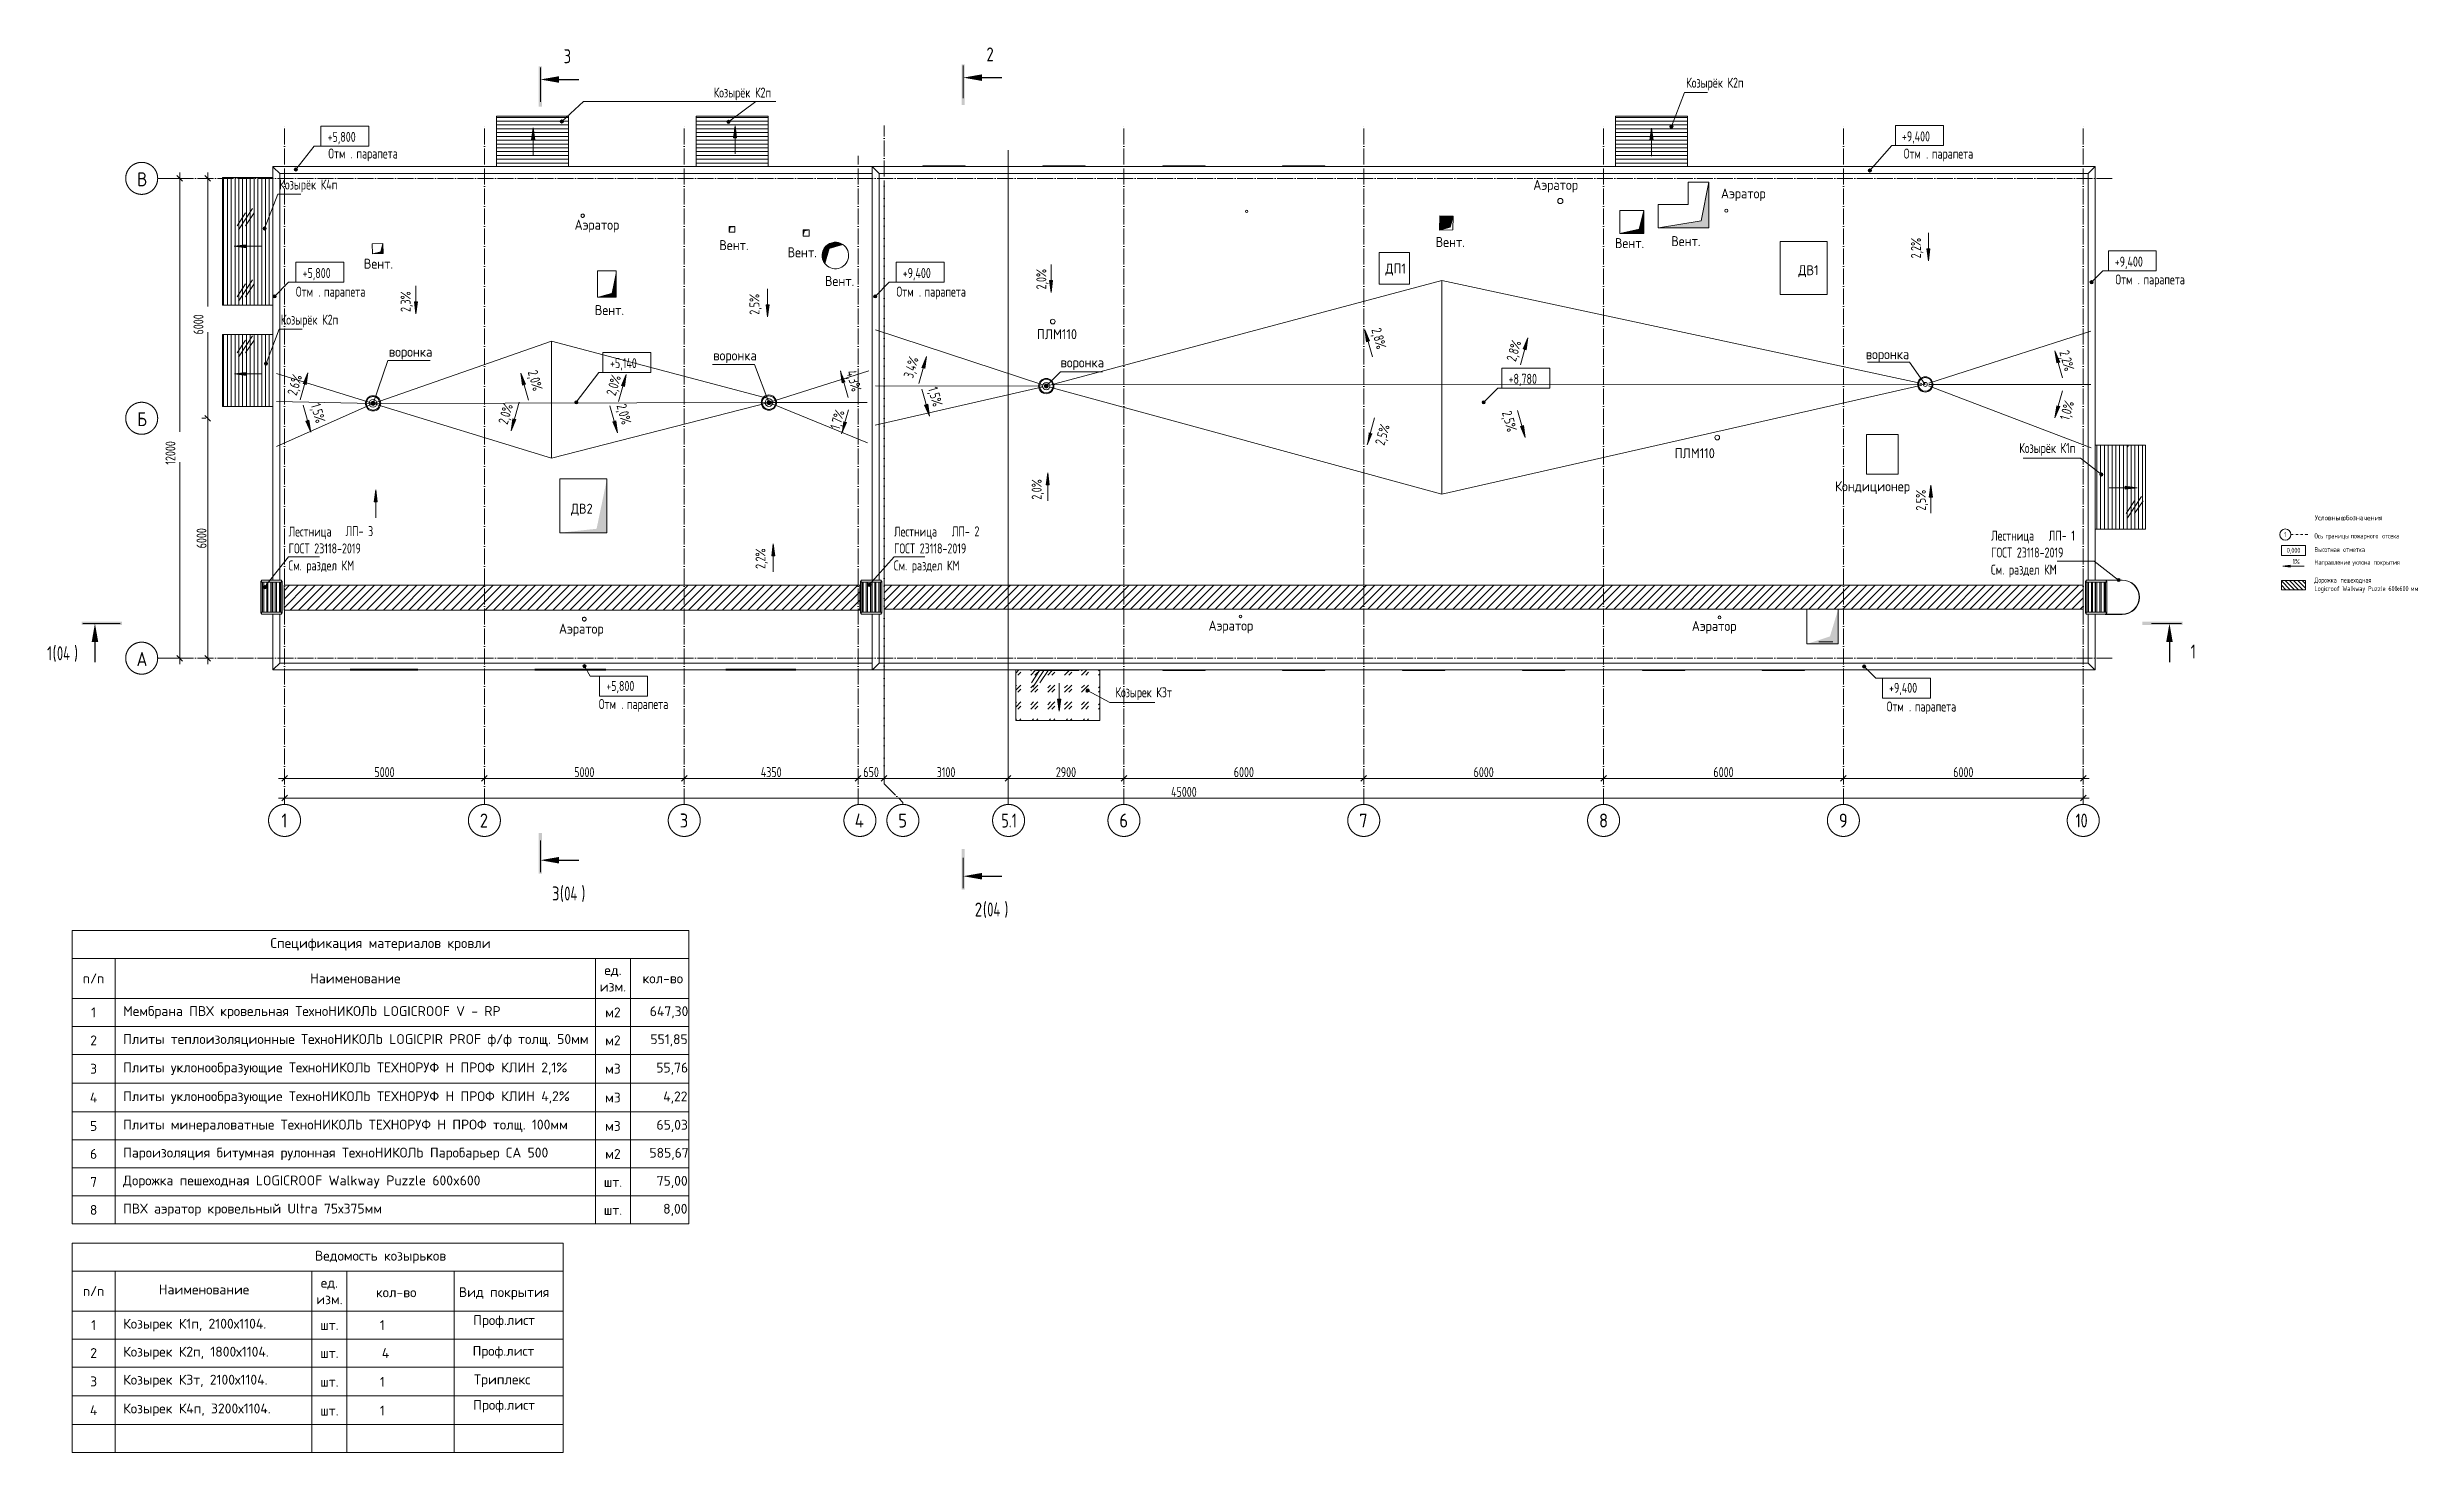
# Model space of a CAD drawing. Header units: millimetres. Extents: x -263990 to 193903, y -164417 to 240530.
# Drawn here: x -1339 to 57935, y -77449 to -42306 of the extents above; entities that cross this region are included whole.
import ezdxf

# ---------------------------------------------------------------- set-up
doc = ezdxf.new("R2010")
doc.units = ezdxf.units.MM
doc.header["$LTSCALE"] = 20
for name, pattern in [('_ШПТ__20_т__2_5__Линия сетки', [25, 20, -2.5, 0, -2.5]), ('_ШПТ__3_т__1_5_', [6, 3, -1.5, 0, -1.5]), ('CENTER', [20, 15, -1.7, 1.6, -1.7])]:
    doc.linetypes.add(name, pattern=pattern)
doc.layers.get('0').update_dxf_attribs({"lineweight": 0})
doc.layers.get('Defpoints').update_dxf_attribs({"color": 4})
doc.layers.add('S-WALL-PATT', color=181, linetype='Continuous')
for name, color, linetype, lineweight in [('Высотные отметки', 7, 'Continuous', 9), ('Линии', 7, 'Continuous', 9), ('Обобщенные модели', 7, 'Continuous', 18), ('Обычные линии', 7, 'Continuous', 40), ('Оси', 7, 'CENTER', 9), ('Размеры', 7, 'Continuous', 9), ('Разрезы', 7, 'Continuous', 9), ('Текстовые примечания', 7, 'Continuous', 9), ('Типовые аннотации', 7, 'Continuous', 9), ('Тонкие линии', 7, 'Continuous', 18), ('Уклоны в точках', 7, 'Continuous', 9), ('Элементы узлов', 7, 'Continuous', 18)]:
    doc.layers.add(name, color=color, linetype=linetype, lineweight=lineweight)
for name, color, linetype, lineweight, true_color in [('Оборудование', 7, 'Continuous', 18, 0x9f9fd0), ('Ограждение', 7, 'Continuous', 9, 0x408080), ('Окна', 7, 'Continuous', 9, 0x0080c0), ('Отлив', 7, 'Continuous', 9, 0x008080), ('Сантехнические приборы', 7, 'Continuous', 18, 0x0080c0)]:
    doc.layers.add(name, color=color, linetype=linetype, lineweight=lineweight, true_color=true_color)
doc.styles.add('GOST Common', font='gost-common.ttf', dxfattribs={"width": 0.9, "height": 350})
doc.styles.add('GOST Common_1', font='gost-common.ttf', dxfattribs={"width": 0.8, "height": 350})
doc.styles.add('GOST Common_2', font='gost-common.ttf', dxfattribs={"width": 0.9, "height": 250})
doc.styles.add('GOST Common_3', font='gost-common.ttf', dxfattribs={"width": 0.9, "height": 125})
doc.styles.add('GOST Common_B', font='', dxfattribs={"width": 0.9, "height": 125})
doc.styles.add('ISOCPEUR', font='isocpeur.ttf', dxfattribs={"width": 0.9, "height": 250})
doc.styles.get('GOST Common_B').set_extended_font_data('GOST Common', bold=True)
doc.dimstyles.new('Основной_2_5_мм', dxfattribs={"dimscale": 304.8, "dimtxt": 251.428749, "dimasz": 0.463911, "dimexe": 0.492126, "dimexo": 0.492126, "dimgap": 0.098425, "dimtad": 1, "dimdec": 3, "dimrnd": 0.001, "dimdsep": 46, "dimtxsty": 'GOST Common_2', "dimblk1": 'OBLIQUE', "dimblk2": 'OBLIQUE', "dimsah": 1, "dimcen": 0.09, "dimdle": 0.492126, "dimazin": 2, "dimtfac": 1, "dimtdec": 4, "dimtix": 1, "dimtmove": 1, "dimatfit": 3, "dimfxl": 1, "dimtvp": 1, "dimtolj": 1, "dimtzin": 0, "dimlwd": 20, "dimlwe": 20, "dimarcsym": 2})
doc.dimstyles.new('Основной_2_5_мм_1', dxfattribs={"dimscale": 304.8, "dimtxt": 251.428749, "dimasz": 0.463911, "dimexe": 0.492126, "dimexo": 0.492126, "dimgap": 0.098425, "dimtad": 1, "dimdec": 3, "dimrnd": 0.001, "dimdsep": 46, "dimtxsty": 'GOST Common_2', "dimblk1": 'OBLIQUE', "dimblk2": 'OBLIQUE', "dimsah": 1, "dimcen": 0.09, "dimdle": 0.492126, "dimazin": 2, "dimtfac": 1, "dimtdec": 4, "dimtix": 1, "dimtmove": 0, "dimatfit": 3, "dimfxl": 1, "dimtvp": 1, "dimtolj": 1, "dimtzin": 0, "dimlwd": 20, "dimlwe": 20, "dimarcsym": 2})
pattern_1 = [(45, (4593.84, -57580.96), (-106.066, 106.066), [])]
pattern_2 = [(90, (4593.84, -57580.96), (-95.25, 0), [])]
pattern_3 = [(180, (4593.84, -57580.96), (-7e-15, -95.25), [])]

msp = doc.modelspace()

# ---------------------------------------------------------------- texts
at = {"char_height": 246.9444444}
for s, insert, width, attachment_point in [('{\\fISOCPEUR|b0|i0|c204|p34;Ведомость козырьков}', (6996.24392, -72558.96141, -29218.58679), 15419.78, 5), ('{\\fISOCPEUR|b0|i0|c0;n/n', (-181.47942, -73408.96141, -29218.58679), 1064.3333333, 5), ('{\\fISOCPEUR|b0|i0|c0;Наименование', (2579.01992, -73369.86251, -29218.58679), 12006.4444444, 5), ('{\\fISOCPEUR|b0|i0|c0;ед. изм.', (5716.19199, -73408.96141, -29218.58679), 860.0022222, 5), ('{\\fISOCPEUR|b0|i0|c0; кол-во ', (7307.36736, -73440.28347, -29218.58679), 1453, 5), ('{\\fISOCPEUR|b0|i0|c204|p34;Вид покрытия}', (10087.26411, -73469.47722, -29218.58679), 12006.4444444, 5), ('{\\fISOCPEUR|b0|i0|c204|p34;Проф.лист}', (10087.26411, -74169.47722, -29218.58679), 12006.4444444, 5), ('{\\fISOCPEUR|b0|i0|c0;1', (-181.47942, -74258.96141, -29218.58679), 1064.3333333, 5), ('{\\fISOCPEUR|b0|i0|c204|p34;Козырек К1п, 2100х1104.}', (556.68725, -74258.96141, -29218.58679), 11618.4444444, 4), ('{\\fISOCPEUR|b0|i0|c204|p34;шт.}', (5716.19199, -74258.96141, -29218.58679), 860.0022222, 5), ('{\\fISOCPEUR|b0|i0|c0|p34;  \\fISOCPEUR|b0|i0|c204|p34;1}', (6884.6931, -74258.96141, -29218.58679), 1453, 5), ('{\\fISOCPEUR|b0|i0|c0;2', (-181.47942, -74958.96141, -29218.58679), 1064.3333333, 5), ('{\\fISOCPEUR|b0|i0|c204|p34;Козырек К2п, 1800х1104.}', (556.68725, -74958.96141, -29218.58679), 11618.4444444, 4), ('{\\fISOCPEUR|b0|i0|c204|p34;шт.}', (5716.19199, -74958.96141, -29218.58679), 860.0022222, 5), ('{\\fISOCPEUR|b0|i0|c0|p34;   \\fISOCPEUR|b0|i0|c204|p34;4}', (6884.6931, -74958.96141, -29218.58679), 1453, 5), ('{\\fISOCPEUR|b0|i0|c204|p34;Проф.лист}', (10071.87159, -74938.78003, -29218.58679), 12006.4444444, 5), ('{\\fISOCPEUR|b0|i0|c0;3', (-181.47942, -75669.00865, -29218.58679), 1064.3333333, 5), ('{\\fISOCPEUR|b0|i0|c204|p34;Козырек К3т, 2100х1104.}', (556.68725, -75658.96141, -29218.58679), 11618.4444444, 4), ('{\\fISOCPEUR|b0|i0|c204|p34;шт.}', (5716.19199, -75679.05589, -29218.58679), 860.0022222, 5), ('{\\fISOCPEUR|b0|i0|c0|p34;  \\fISOCPEUR|b0|i0|c204|p34;1}', (6884.6931, -75679.05589, -29218.58679), 1453, 5), ('{\\fISOCPEUR|b0|i0|c204|p34;Триплекс}', (10036.57809, -75652.12357, -29218.58679), 12006.4444444, 5), ('{\\fISOCPEUR|b0|i0|c0;4', (-181.47942, -76389.10314, -29218.58679), 1064.3333333, 5), ('{\\fISOCPEUR|b0|i0|c204|p34;Козырек К4п, 3200х1104.}', (556.68725, -76379.05589, -29218.58679), 11618.4444444, 4), ('{\\fISOCPEUR|b0|i0|c204|p34;шт.}', (5716.19199, -76399.15038, -29218.58679), 860.0022222, 5), ('{\\fISOCPEUR|b0|i0|c0|p34;  \\fISOCPEUR|b0|i0|c204|p34;1}', (6884.6931, -76399.15038, -29218.58679), 1453, 5), ('{\\fISOCPEUR|b0|i0|c204|p34;Проф.лист}', (10087.26411, -76289.57171, -29218.58679), 12006.4444444, 5)]:
    msp.add_mtext(s, dxfattribs=dict(at, insert=insert, width=width, attachment_point=attachment_point))
at = {"layer": 'Высотные отметки', "char_height": 250, "attachment_point": 1, "line_spacing_factor": 1.022761, "style": 'GOST Common_2'}
for s, insert, width in [('+5,800', (5671.69659, -44418.27244, -29218.58679), 1028.8225687), ('+9,400', (45057.22328, -44405.80085, -29218.58679), 1055.9762435), ('+5,800', (5045.11144, -47824.10261, -29218.58679), 1028.8225687), ('+9,400', (20058.79741, -47824.10261, -29218.58679), 1055.9762435), ('+9,400', (50382.0885, -47538.8093, -29218.58679), 1055.9762435), ('+5,140', (12737.62482, -50077.40598, -29218.58679), 1004.6859688), ('+8,780', (35217.59914, -50469.39349, -29218.58679), 1028.8225687), ('+5,800', (12643.18826, -58150.48597, -29218.58679), 1028.8225687), ('+9,400', (44735.59173, -58197.70728, -29218.58679), 1055.9762435)]:
    msp.add_mtext(s, dxfattribs=dict(at, insert=insert, width=width))
at = {"layer": 'Оси', "char_height": 350, "attachment_point": 1, "style": 'GOST Common'}
for s, insert, width in [('\\fGOST Common|b0|i0|c204|p34|;\\W.9;В', (906.50213, -45428.37177, -29218.58679), 310.2530625), ('\\fGOST Common|b0|i0|c204|p34|;\\W.9;Б', (906.50213, -51428.37177, -29218.58679), 310.2530625), ('\\fGOST Common|b0|i0|c204|p34|;\\W.9;А', (891.65213, -57428.37177, -29218.58679), 346.329), ('\\fGOST Common|b0|i0|c204|p34|;\\W.9;1', (4515.61382, -61466.23547, -29218.58679), 187.594875), ('\\fGOST Common|b0|i0|c204|p34|;\\W.9;1', (4515.61382, -61466.23547, -29218.58679), 187.594875), ('\\fGOST Common|b0|i0|c204|p34|;\\W.9;2', (9480.06382, -61466.23547, -29218.58679), 274.177125), ('\\fGOST Common|b0|i0|c204|p34|;\\W.9;2', (9480.06382, -61466.23547, -29218.58679), 274.177125), ('\\fGOST Common|b0|i0|c204|p34|;\\W.9;3', (14482.76382, -61466.23547, -29218.58679), 266.9619375), ('\\fGOST Common|b0|i0|c204|p34|;\\W.9;3', (14482.76382, -61466.23547, -29218.58679), 266.9619375), ('\\fGOST Common|b0|i0|c204|p34|;\\W.9;4', (18860.21382, -61466.23547, -29218.58679), 310.2530625), ('5.1', (22528.84448, -61466.23547, -29218.58679), 310.2530625), ('\\fGOST Common|b0|i0|c204|p34|;\\W.9;6', (25480.06382, -61466.23547, -29218.58679), 274.177125), ('\\fGOST Common|b0|i0|c204|p34|;\\W.9;6', (25480.06382, -61466.23547, -29218.58679), 274.177125), ('\\fGOST Common|b0|i0|c204|p34|;\\W.9;7', (31480.06382, -61466.23547, -29218.58679), 274.177125), ('\\fGOST Common|b0|i0|c204|p34|;\\W.9;7', (31480.06382, -61466.23547, -29218.58679), 274.177125), ('\\fGOST Common|b0|i0|c204|p34|;\\W.9;8', (37480.06382, -61466.23547, -29218.58679), 274.177125), ('\\fGOST Common|b0|i0|c204|p34|;\\W.9;8', (37480.06382, -61466.23547, -29218.58679), 274.177125), ('\\fGOST Common|b0|i0|c204|p34|;\\W.9;9', (43480.06382, -61466.23547, -29218.58679), 274.177125), ('\\fGOST Common|b0|i0|c204|p34|;\\W.9;9', (43480.06382, -61466.23547, -29218.58679), 274.177125), ('10', (49402.66382, -61466.23547, -29218.58679), 461.772), ('10', (49402.66382, -61466.23547, -29218.58679), 461.772)]:
    msp.add_mtext(s, dxfattribs=dict(at, insert=insert, width=width))
at = {"layer": 'Оси', "linetype": '_ШПТ__20_т__2_5__Линия сетки', "insert": (19949.35905, -61466.23547, -29218.58679), "char_height": 350, "width": 274.177125, "attachment_point": 1, "style": 'GOST Common'}
msp.add_mtext('\\fGOST Common|b0|i0|c204|p34|;\\W.9;5', dxfattribs=at)
at = {"layer": 'Размеры', "lineweight": 20, "char_height": 250, "width": 1266.66625, "attachment_point": 1, "rotation": 359.999999995, "style": 'ISOCPEUR'}
for s, insert in [('Аэратор', (35835.24198, -45618.12784, -29218.58679)), ('Аэратор', (40530.01459, -45833.24823, -29218.58679)), ('Аэратор', (11849.43754, -46616.23853, -29218.58679)), ('Вент.', (15470.86971, -47125.88711, -29218.58679)), ('Вент.', (17178.00062, -47305.44425, -29218.58679)), ('Вент.', (33392.09304, -47047.65317, -29218.58679)), ('Вент.', (37876.77369, -47075.91522, -29218.58679)), ('Вент.', (39286.43644, -47026.59143, -29218.58679)), ('Вент.', (6577.02083, -47590.02398, -29218.58679)), ('ДП1', (32134.78803, -47711.50496, -29218.58679)), ('ДВ1', (42466.34281, -47752.61877, -29218.58679)), ('Вент.', (18113.48662, -48023.67135, -29218.58679)), ('Вент.', (12355.97311, -48750.36578, -29218.58679)), ('ПЛМ110', (23416.10342, -49353.32605, -29218.58679)), ('воронка', (7203.53755, -49794.33005, -29218.58679)), ('воронка', (15320.52633, -49884.86664, -29218.58679)), ('воронка', (24008.38387, -50060.39182, -29218.58679)), ('воронка', (44153.02766, -49853.75612, -29218.58679)), ('ПЛМ110', (39372.78745, -52329.8985, -29218.58679)), ('Кондиционер', (43386.30762, -53156.73608, -29218.58679)), ('ДВ2', (11757.32674, -53718.67244, -29218.58679)), ('Аэратор', (11458.98373, -56719.64448, -29218.58679)), ('Аэратор', (27710.05117, -56640.58654, -29218.58679)), ('Аэратор', (39800.56871, -56649.66303, -29218.58679))]:
    msp.add_mtext(s, dxfattribs=dict(at, insert=insert))
at = {"layer": 'Размеры', "lineweight": 20, "char_height": 250, "attachment_point": 1, "line_spacing_factor": 1.022761, "style": 'GOST Common_2'}
for s, insert, width, rotation in [('2,2%', (45284.37394, -47581.80831, -29218.58679), 712.0296956, 89.999999995), ('2,0%', (23401.76918, -48358.86903, -29218.58679), 712.0296956, 89.999999995), ('2,3%', (7497.4067, -48922.3508, -29218.58679), 712.0296956, 89.999999995), ('2,5%', (16225.20123, -48990.74169, -29218.58679), 712.0296956, 89.999999995), ('2,8%', (32022.20123, -49297.74168, -29218.58679), 790.4736451, 285.5241109918), ('2,8%', (35156.76829, -50112.98342, -29218.58679), 790.4736451, 74.4758889983), ('2,0%', (10915.3748, -50353.39079, -29218.58679), 790.4736451, 285.854202309), ('3,4%', (20076.20123, -50527.74168, -29218.58679), 790.4736451, 74.1424333964), ('2,2%', (49234.20123, -49857.74168, -29218.58679), 790.4736451, 285.8575665936), ('2,6%', (4656.20123, -50960.74169, -29218.58679), 790.4736451, 74.1424333964), ('2,0%', (12635.20123, -50966.74169, -29218.58679), 790.4736451, 74.145797681), ('4,3%', (18888.20123, -50355.74169, -58383.58005), 790.4736451, 285.8575665936), ('1,5%', (20928.21828, -50771.21153, -29218.58679), 790.4736451, 285.8575665936), ('1,5%', (5487.5168, -51182.18662, -29218.58679), 790.4736451, 285.8575665936), ('2,0%', (9932.52876, -51684.73299, -29218.58679), 790.4736451, 74.145797681), ('2,0%', (13137.14083, -51196.02874, -29218.58679), 790.4736451, 285.854202309), ('1,7%', (18236.90463, -51810.82252, -19447.96524), 790.4736451, 74.1424333964), ('2,5%', (35289.47964, -51371.36796, -29218.58679), 790.4736451, 285.5241109918), ('1,0%', (48998.4349, -51579.80867, -29218.58679), 790.4736451, 74.1424333964), ('2,5%', (31869.00766, -52206.46525, -29218.58679), 790.4736451, 74.4758889983), ('2,0%', (23286.06592, -53617.66979, -29218.58679), 712.0296956, 89.999999995), ('2,5%', (45406.75159, -53891.11245, -29218.58679), 712.0296956, 89.999999995), ('2,2%', (16375.78753, -55347.24292, -29218.58679), 712.0296956, 89.999999995)]:
    msp.add_mtext(s, dxfattribs=dict(at, insert=insert, width=width, rotation=rotation))
at = {"layer": 'Разрезы', "char_height": 350, "attachment_point": 1, "style": 'GOST Common_1'}
for s, insert, width in [('\\fGOST Common|b0|i0|c204|p34|;\\W.8;3', (11575.6449, -42351.80099, -29218.58679), 237.2995), ('\\fGOST Common|b0|i0|c204|p34|;\\W.8;2', (22153.2449, -42305.58566, -29218.58679), 243.713), ('\\fGOST Common|b0|i0|c204|p34|;\\W.8;1', (-1349.00782, -57283.13952, -29218.58679), 166.751), ('\\fGOST Common|b0|i0|c204|p34|;\\W.8;(', (-1211.42449, -57283.13952, -29218.58679), 134.6835), ('04', (-1100.29949, -57283.13952, -29218.58679), 519.4935), ('\\fGOST Common|b0|i0|c204|p34|;\\W.8;)', (-671.67449, -57283.13952, -29218.58679), 134.6835), ('\\fGOST Common|b0|i0|c204|p34|;\\W.8;1', (52281.03953, -57238.65285, -29218.58679), 166.751), ('\\fGOST Common|b0|i0|c204|p34|;\\W.8;3', (11285.24406, -63291.5501, -29218.58679), 237.2995), ('\\fGOST Common|b0|i0|c204|p34|;\\W.8;(', (11481.03573, -63291.5501, -29218.58679), 134.6835), ('04', (11592.16073, -63291.5501, -29218.58679), 519.4935), ('\\fGOST Common|b0|i0|c204|p34|;\\W.8;)', (12020.78573, -63291.5501, -29218.58679), 134.6835), ('\\fGOST Common|b0|i0|c204|p34|;\\W.8;2', (21862.44406, -63691.5501, -29218.58679), 243.713), ('\\fGOST Common|b0|i0|c204|p34|;\\W.8;(', (22063.5274, -63691.5501, -29218.58679), 134.6835), ('04', (22174.6524, -63691.5501, -29218.58679), 519.4935), ('\\fGOST Common|b0|i0|c204|p34|;\\W.8;)', (22603.2774, -63691.5501, -29218.58679), 134.6835)]:
    msp.add_mtext(s, dxfattribs=dict(at, insert=insert, width=width))
at = {"layer": 'Текстовые примечания', "attachment_point": 1}
for s, insert, char_height, width, style in [('Козырёк К2п', (39660.66256, -43063.4982, -29218.58679), 250, 2669.6209583, 'GOST Common_2'), ('Козырёк К2п', (15330.45631, -43309.20565, -29218.58679), 250, 2669.6209583, 'GOST Common_2'), ('Отм', (5688.85229, -44834.26432, -29218.58679), 250, 678.227625, 'GOST Common_2'), ('парапета', (6391.32104, -44834.26432, -29218.58679), 250, 1673.9235, 'GOST Common_2'), ('Отм', (45103.43864, -44837.07438, -29218.58679), 250, 678.227625, 'GOST Common_2'), ('парапета', (45805.90739, -44837.07438, -29218.58679), 250, 1673.9235, 'GOST Common_2'), ('Козырёк К4п', (4465.40271, -45610.47105, -29218.58679), 250, 2669.6209583, 'GOST Common_2'), ('. ', (6248.44604, -44834.26432, -29218.58679), 250, 173.1645, 'GOST Common_2'), ('. ', (45663.03239, -44837.07438, -29218.58679), 250, 173.1645, 'GOST Common_2'), ('Отм', (50398.43145, -47985.03825, -29218.58679), 250, 678.227625, 'GOST Common_2'), ('Отм', (4878.05285, -48289.28281, -29218.58679), 250, 678.227625, 'GOST Common_2'), ('. ', (5437.6466, -48289.28281, -29218.58679), 250, 173.1645, 'GOST Common_2'), ('парапета', (5580.5216, -48289.28281, -29218.58679), 250, 1673.9235, 'GOST Common_2'), ('Отм', (19903.05285, -48289.28281, -29218.58679), 250, 678.227625, 'GOST Common_2'), ('. ', (20462.6466, -48289.28281, -29218.58679), 250, 173.1645, 'GOST Common_2'), ('парапета', (20605.5216, -48289.28281, -29218.58679), 250, 1673.9235, 'GOST Common_2'), ('. ', (50958.0252, -47985.03825, -29218.58679), 250, 173.1645, 'GOST Common_2'), ('парапета', (51100.9002, -47985.03825, -29218.58679), 250, 1673.9235, 'GOST Common_2'), ('Козырёк К2п', (4500.24636, -48989.56439, -29218.58679), 250, 2669.6209583, 'GOST Common_2'), ('Козырёк К1п', (47993.28462, -52200.0315, -29218.58679), 250, 1644.159596, 'GOST Common_2'), ('Лестница', (4695.4079, -54287.93069, -29218.58679), 250, 1652.2779375, 'GOST Common_2'), ('ЛП- 3', (6119.82487, -54279.21196, -29218.58679), 250, 2619.1130625, 'GOST Common_2'), ('Лестница', (19842.24199, -54287.93069, -29218.58679), 250, 1652.2779375, 'GOST Common_2'), ('ЛП- 2', (21289.76379, -54283.52907, -29218.58679), 250, 2619.1130625, 'GOST Common_2'), ('Лестница', (47289.79472, -54390.25147, -29218.58679), 250, 1652.2779375, 'GOST Common_2'), ('ЛП- 1', (48730.45097, -54390.25147, -29218.58679), 250, 2619.1130625, 'GOST Common_2'), ('Ось', (55378.28153, -54460.61295, -29218.58679), 125, 288.6075, 'GOST Common_3'), ('Условные', (55388.872, -54007.65004, -29218.58679), 125, 793.670625, 'GOST Common_B'), ('границы', (55655.10184, -54460.61295, -29218.58679), 125, 714.3035625, 'GOST Common_3'), ('обозначения', (56085.38763, -54007.65004, -29218.58679), 125, 1082.278125, 'GOST Common_B'), ('пожарного', (56283.15653, -54460.61295, -29218.58679), 125, 912.7212188, 'GOST Common_3'), ('\\fGOST Common|b1|i0|c204|p34|;\\W.9;:', (56978.35638, -54007.65004, -29218.58679), 125, 43.291125, 'GOST Common_B'), ('отсека', (57074.92215, -54460.61295, -29218.58679), 125, 606.07575, 'GOST Common_3'), ('ГОСТ 23118-2019', (4695.4079, -54711.26402, -29218.58679), 250, 2264.5833578, 'GOST Common_2'), ('ГОСТ 23118-2019', (19842.24199, -54711.26402, -29218.58679), 250, 2264.5833578, 'GOST Common_2'), ('ГОСТ 23118-2019', (47289.79472, -54813.5848, -29218.58679), 250, 2264.5833578, 'GOST Common_2'), ('0,000', (54688.53814, -54820.61295, -29218.58679), 125, 436.5188437, 'GOST Common_3'), ('1%', (54833.53814, -55100.61295, -29218.58679), 125, 220.0632188, 'GOST Common_3'), ('Высотная', (55378.28153, -54800.61295, -29218.58679), 125, 826.1389688, 'GOST Common_3'), ('Направление', (55378.28153, -55120.61295, -29218.58679), 125, 1103.9236875, 'GOST Common_3'), ('отметка', (56098.60965, -54800.61295, -29218.58679), 125, 753.9870938, 'GOST Common_3'), ('См. раздел КМ', (4690.48952, -55137.90462, -29218.58679), 250, 2264.5833578, 'GOST Common_2'), ('См. раздел КМ', (19837.3236, -55137.90462, -29218.58679), 250, 2264.5833578, 'GOST Common_2'), ('См. раздел КМ', (47284.87634, -55240.2254, -29218.58679), 250, 2264.5833578, 'GOST Common_2'), ('Дорожка', (55378.28153, -55565.57582, -29218.58679), 125, 743.1643125, 'GOST Common_3'), ('пешеходная', (56030.14871, -55565.57582, -29218.58679), 125, 1010.12625, 'GOST Common_3'), ('уклона', (56327.80496, -55120.61295, -29218.58679), 125, 595.2529688, 'GOST Common_3'), ('покрытия', (56857.63309, -55120.61295, -29218.58679), 125, 815.3161875, 'GOST Common_3'), ('Logicroof Walkway Puzzle 600', (55378.28153, -55777.24249, -29218.58679), 125, 2478.4169063, 'GOST Common_3'), ('\\fGOST Common|b0|i0|c204|p34|;\\W.9;х', (57423.17996, -55777.24249, -29218.58679), 125, 97.4050312, 'GOST Common_3'), ('600 ', (57503.54715, -55777.24249, -29218.58679), 125, 339.1138125, 'GOST Common_3'), ('мм', (57783.34403, -55777.24249, -29218.58679), 125, 216.455625, 'GOST Common_3'), ('Отм', (12456.63848, -58603.5316, -29218.58679), 250, 678.227625, 'GOST Common_2'), ('парапета', (13159.10723, -58603.5316, -29218.58679), 250, 1673.9235, 'GOST Common_2'), ('Козырек К3т', (25382.56343, -58309.3427, -29218.58679), 250, 1979.2043592, 'GOST Common_2'), ('Отм', (44677.6025, -58664.65974, -29218.58679), 250, 678.227625, 'GOST Common_2'), ('. ', (13016.23223, -58603.5316, -29218.58679), 250, 173.1645, 'GOST Common_2'), ('. ', (45237.19625, -58664.65974, -29218.58679), 250, 173.1645, 'GOST Common_2'), ('парапета', (45380.07125, -58664.65974, -29218.58679), 250, 1673.9235, 'GOST Common_2')]:
    msp.add_mtext(s, dxfattribs=dict(at, insert=insert, char_height=char_height, width=width, style=style))
at = {"layer": 'Текстовые примечания', "color": 1, "true_color": 0xff0000, "insert": (54615.12183, -54428.50957, -29218.58679), "char_height": 125, "width": 68.5442812, "attachment_point": 1, "style": 'GOST Common_3'}
msp.add_mtext('\\fGOST Common|b0|i0|c204|p34|;\\W.9;1', dxfattribs=at)

# ---------------------------------------------------------------- blocks, each defined once
blk = doc.blocks.new('102_Окно_1Створка_Ф_ГОСТ23166-99 - 1160х1750_1170_h-1445330-_О__R_8_390_')
at = {"layer": 'Отлив', "color": 7}
for p, q in [((491.9, 510), (-568.1, 510)), ((-568.1, 510), (-568.1, 495)), ((491.9, 495), (491.9, 510))]:
    blk.add_line(p, q, dxfattribs=at)
blk = doc.blocks.new('102_Окно_1Створка_Ф_ГОСТ23166-99 - 1160х1750_1170_h-1445331-_О__R_8_390_')
at = {"layer": 'Отлив', "color": 7}
for p, q in [((491.9, 510), (-568.1, 510)), ((-568.1, 510), (-568.1, 495)), ((491.9, 495), (491.9, 510))]:
    blk.add_line(p, q, dxfattribs=at)
blk = doc.blocks.new('125_Горизонтальный козырек - Горизонтальный козырек L_1200-1197451-_О__R_8_390_')
at = {"layer": 'Ограждение'}
h = blk.add_hatch(dxfattribs=at)
h.set_pattern_fill('FP_1', style=0, pattern_type=2)
h.set_pattern_definition([(236.105, (-17228.2, 2205.45), (-1777.978, -3528.552), [637.64, -5738.8]), (236.105, (-17192.64, 2099.6), (-1777.978, -3528.552), [382.59, -5993.85]), (236.105, (-17406, 2099.6), (-1777.978, -3528.552), [382.59, -5993.85])])
h.paths.add_polyline_path([(2100, -1280), (2100, -20), (1580, -20), (1580, -35), (520, -35), (520, -20), (0, -20), (0, -1280), (1580, -1280)], flags=0)
at = {"layer": 'Ограждение', "color": 7}
for p, q in [((0, -1280), (0, -20)), ((2100, -20), (2100, -1280)), ((0, -1280), (2100, -1280))]:
    blk.add_line(p, q, dxfattribs=at)
blk = doc.blocks.new('125_Горизонтальный козырек - Горизонтальный козырек L_1200-V1-_О__R_8_390_')
at = {"layer": 'Ограждение'}
h = blk.add_hatch(dxfattribs=at)
h.set_pattern_fill('FP_2', style=0, pattern_type=2)
h.set_pattern_definition([(146.515, (-1980.4, 44219.6), (-3556.0124, 1764.247), [639.55, -5755.93]), (146.515, (-2087.1, 44184.3), (-3556.0124, 1764.247), [383.73, -6011.75]), (146.515, (-2087.1, 44396), (-3556.0124, 1764.247), [383.73, -6011.75])])
h.paths.add_polyline_path([(0, -1280), (2100, -1280), (2100, -20), (0, -20)], flags=0)
at = {"layer": 'Ограждение', "color": 7}
for p, q in [((0, -1280), (0, -20)), ((2100, -20), (2100, -1280)), ((0, -1280), (2100, -1280))]:
    blk.add_line(p, q, dxfattribs=at)
blk = doc.blocks.new('125_Горизонтальный козырек - Горизонтальный козырек L_1200-V4-_О__R_8_390_')
at = {"layer": 'Ограждение'}
h = blk.add_hatch(dxfattribs=at)
h.set_pattern_fill('FP_6', style=0, pattern_type=2)
h.set_pattern_definition([(326.515, (6850.4, 2029), (3556.012, -1764.247), [639.55, -5755.93]), (326.515, (6957.1, 2064.3), (3556.012, -1764.247), [383.73, -6011.75]), (326.515, (6957.1, 1852.6), (3556.012, -1764.247), [383.73, -6011.75])])
h.paths.add_polyline_path([(1800, -20), (0, -20), (0, -1280), (1800, -1280)], flags=0)
at = {"layer": 'Ограждение', "color": 7}
for p, q in [((0, -1280), (0, -20)), ((1800, -20), (1800, -1280)), ((0, -1280), (1800, -1280))]:
    blk.add_line(p, q, dxfattribs=at)
blk = doc.blocks.new('190_ФЭ_Парапет_Сэндвич - ФЭ-К1_150-1300769-_О__R_8_390_')
at = {"layer": 'Обобщенные модели'}
for p, q in [((-295, 1950), (-295, 12295)), ((-295, 12295), (-275, 12275)), ((-275, 12275), (-122, 12122)), ((-122, 12122), (-122, 1950)), ((-295, 1150), (-295, 1900)), ((-295, -295), (-295, 1100)), ((-122, 1100), (-122, -122)), ((-275, -275), (-295, -295)), ((-122, -122), (-275, -275))]:
    blk.add_line(p, q, dxfattribs=at)
blk = doc.blocks.new('190_ФЭ_Парапет_Сэндвич - ФЭ-К1_150-1312251-_О__R_8_390_')
at = {"layer": 'Обобщенные модели'}
for p, q in [((-295, -295), (-275, -275)), ((1638, -295), (-295, -295)), ((-275, -275), (-122, -122)), ((-122, -122), (14705, -122)), ((6260, -295), (3338, -295)), ((11043, -295), (8039, -295)), ((14705, -295), (12789, -295))]:
    blk.add_line(p, q, dxfattribs=at)
blk = doc.blocks.new('190_ФЭ_Парапет_Сэндвич - ФЭ-К1_150-1300843-_О__R_8_390_')
at = {"layer": 'Обобщенные модели'}
for p, q in [((14705, -295), (14725, -275)), ((45295, -295), (14705, -295)), ((14725, -275), (14878, -122)), ((14878, -122), (45122, -122)), ((45122, -122), (45275, -275)), ((45275, -275), (45295, -295))]:
    blk.add_line(p, q, dxfattribs=at)
blk = doc.blocks.new('190_ФЭ_Парапет_Сэндвич - ФЭ-К1_150-1312303-_О__R_8_390_')
at = {"layer": 'Обобщенные модели'}
for p, q in [((-295, 12295), (14705, 12295)), ((-275, 12275), (-295, 12295)), ((-122, 12122), (-275, 12275)), ((14705, 12122), (-122, 12122))]:
    blk.add_line(p, q, dxfattribs=at)
blk = doc.blocks.new('190_ФЭ_Парапет_Сэндвич - ФЭ-К1_150-V5-_О__R_8_390_')
at = {"layer": 'Обобщенные модели'}
for p, q in [((45122, 12122), (45275, 12275)), ((45122, 1950), (45122, 12122)), ((45275, 12275), (45295, 12295)), ((45295, 12295), (45295, 1950)), ((45295, 1900), (45295, 1150)), ((45122, -122), (45122, 1100)), ((45295, 1100), (45295, -295)), ((45275, -275), (45122, -122)), ((45295, -295), (45275, -275))]:
    blk.add_line(p, q, dxfattribs=at)
blk = doc.blocks.new('00_ME_Лестница пожарная - плоская кровля - 00_ABD_8100_h_-1331220-_О__R_8_390_')
at = {"layer": 'Оборудование', "color": 7}
for p, q in [((-425, 375), (-425, 75)), ((-375, 360), (-375, 75)), ((375, 360), (375, 75)), ((425, 375), (425, 75))]:
    blk.add_line(p, q, dxfattribs=at)
blk = doc.blocks.new('Ограждение хомут - Ограждение хомут-1331109-_О__R_8_390_')
at = {"layer": 'Оборудование', "color": 7}
for p, q in [((-430, 275), (-430, 700)), ((-425, 700), (-425, 275)), ((425, 700), (425, 275)), ((430, 275), (430, 700)), ((-425, 275), (-430, 275)), ((425, 275), (430, 275))]:
    blk.add_line(p, q, dxfattribs=at)
for radius, start in [(430, 360), (425, 0)]:
    blk.add_arc((0, 700), radius, start, 180, dxfattribs=at)
blk = doc.blocks.new('Труба квадратная - Ступень-1331110-_О__R_8_390_')
at = {"layer": 'Оборудование', "color": 7}
for p, q in [((0, -15), (0, 0)), ((25, 15), (775, 15)), ((800, 0), (800, -15)), ((800, -15), (0, -15))]:
    blk.add_line(p, q, dxfattribs=at)
blk = doc.blocks.new('Труба квадратная - Ступень-V6-_О__R_8_390_')
at = {"layer": 'Оборудование', "color": 7}
for p, q in [((25, 15), (775, 15)), ((775, -15), (25, -15))]:
    blk.add_line(p, q, dxfattribs=at)
blk = doc.blocks.new('Труба квадратная - Ступень-V7-_О__R_8_390_')
at = {"layer": 'Оборудование', "color": 7}
for p, q in [((0, 0), (0, 15)), ((0, 15), (800, 15)), ((800, 15), (800, 0)), ((775, -15), (25, -15))]:
    blk.add_line(p, q, dxfattribs=at)
blk = doc.blocks.new('Труба квадратная - Площадка продольно-1331112-_О__R_8_390_')
at = {"layer": 'Оборудование', "color": 7}
for p, q in [((0, -25), (0, 25)), ((0, 25), (500, 25)), ((500, 25), (500, -25)), ((500, -25), (0, -25))]:
    blk.add_line(p, q, dxfattribs=at)
blk = doc.blocks.new('00_ME_Лестница пожарная - плоская кровля - 00_ABD_3000_h_-1335395-_О__R_8_390_')
at = {"layer": 'Оборудование', "color": 7}
for p, q in [((-425, 375), (-425, 75)), ((-375, 360), (-375, 75)), ((375, 360), (375, 75)), ((425, 375), (425, 75))]:
    blk.add_line(p, q, dxfattribs=at)
blk = doc.blocks.new('00_ME_Лестница пожарная - плоская кровля - 00_ABD_4500_h_-1334460-_О__R_8_390_')
at = {"layer": 'Оборудование', "color": 7}
for p, q in [((-425, 375), (-425, 75)), ((-375, 360), (-375, 75)), ((375, 360), (375, 75)), ((425, 375), (425, 75))]:
    blk.add_line(p, q, dxfattribs=at)
blk = doc.blocks.new('125_Горизонтальный козырек - Горизонтальный козырек L_1200-1478645-_О__R_8_390_')
at = {"layer": 'Ограждение'}
h = blk.add_hatch(dxfattribs=at)
h.set_pattern_fill('FP_7', style=0, pattern_type=2)
h.set_pattern_definition([(326.515, (10780.4, 2029), (3556.012, -1764.247), [639.55, -5755.93]), (326.515, (10887.1, 2064.3), (3556.012, -1764.247), [383.73, -6011.75]), (326.515, (10887.1, 1852.6), (3556.012, -1764.247), [383.73, -6011.75])])
h.paths.add_polyline_path([(3200, -20), (0, -20), (0, -1280), (3200, -1280)], flags=0)
at = {"layer": 'Ограждение', "color": 7}
for p, q in [((0, -1280), (0, -20)), ((3200, -20), (3200, -1280)), ((0, -1280), (3200, -1280))]:
    blk.add_line(p, q, dxfattribs=at)
blk = doc.blocks.new('Ось сетки - Круг_Ø8 мм-6577-_О__R_8_390_')
at = {"layer": 'Оси', "lineweight": 20}
for start, end in [(360, 180), (180, 360)]:
    blk.add_arc((0, 0), 4, start, end, dxfattribs=at)
blk = doc.blocks.new('Разрез - Номер вида сзади_3_5 мм-64069-_О__R_8_390_')
at = {"layer": 'Разрезы'}
for points in [[(9.8, 0.4), (9.8, -0.39), (-0.33, -0.39), (-0.33, 0.4)], [(2.18, -4.67), (3, 0), (3.82, -4.67)]]:
    blk.add_hatch(color=256, dxfattribs=at).paths.add_polyline_path(points, flags=0)
at = {"layer": 'Разрезы', "lineweight": 30}
blk.add_line((3, -3), (3, -9.66), dxfattribs=at)
blk = doc.blocks.new('Разрез - Номер вида и Номер листа спереди_3_5 мм-64073-_О__R_8_390_')
at = {"layer": 'Разрезы'}
for points in [[(9.8, 0.4), (9.8, -0.39), (-0.33, -0.39), (-0.33, 0.4)], [(2.18, -4.67), (3, 0), (3.82, -4.67)]]:
    blk.add_hatch(color=256, dxfattribs=at).paths.add_polyline_path(points, flags=0)
at = {"layer": 'Разрезы', "lineweight": 30}
blk.add_line((3, -3), (3, -9.66), dxfattribs=at)
blk = doc.blocks.new('_Oblique')
at = {"color": 0, "linetype": 'ByBlock', "lineweight": -2}
blk.add_line((-0.5, -0.5), (0.5, 0.5), dxfattribs=at)
blk = doc.blocks.new('*D267')
at = {"layer": 'Defpoints', "color": 0, "transparency": 16777216}
for p in [(2772, -45581), (2672, -51581), (2772, -51581)]:
    blk.add_point(p, dxfattribs=at)
at = {"layer": 'Размеры', "color": 0, "lineweight": 20, "transparency": 16777216}
for p, q in [((2622, -45581), (2522, -45581)), ((2672, -45431), (2672, -48784)), ((2672, -51731), (2672, -49429)), ((2622, -51581), (2522, -51581))]:
    blk.add_line(p, q, dxfattribs=at)
at = {"layer": 'Размеры', "color": 0, "lineweight": 20, "transparency": 16777216, "xscale": 141.4, "yscale": 141.4, "zscale": 141.4}
for p, rotation in [((2672, -45581), 90), ((2672, -51581), 270)]:
    blk.add_blockref('_Oblique', p, dxfattribs=dict(at, rotation=rotation))
at = {"layer": 'Размеры', "color": 0, "lineweight": 20, "transparency": 16777216, "insert": (2315, -49485), "char_height": 250, "width": 756.84, "attachment_point": 1, "rotation": 90, "line_spacing_factor": 1.022761, "style": 'GOST Common_2'}
blk.add_mtext('\\A1;6000', dxfattribs=at)
blk = doc.blocks.new('*D268')
at = {"layer": 'Defpoints', "color": 0, "transparency": 16777216}
for p in [(2772, -51581), (2672, -57581), (2772, -57581)]:
    blk.add_point(p, dxfattribs=at)
at = {"layer": 'Размеры', "color": 0, "lineweight": 20, "transparency": 16777216}
for p, q in [((2672, -51431), (2672, -57731)), ((2622, -51581), (2522, -51581)), ((2622, -57581), (2522, -57581))]:
    blk.add_line(p, q, dxfattribs=at)
at = {"layer": 'Размеры', "color": 0, "lineweight": 20, "transparency": 16777216, "xscale": 141.4, "yscale": 141.4, "zscale": 141.4}
for p, rotation in [((2672, -51581), 90), ((2672, -57581), 270)]:
    blk.add_blockref('_Oblique', p, dxfattribs=dict(at, rotation=rotation))
at = {"layer": 'Размеры', "color": 0, "lineweight": 20, "transparency": 16777216, "insert": (2517, -54581), "char_height": 250, "width": 756.84, "attachment_point": 5, "rotation": 90, "style": 'GOST Common_2'}
blk.add_mtext('\\A1;6000', dxfattribs=at)
blk = doc.blocks.new('*D269')
at = {"layer": 'Defpoints', "color": 0, "transparency": 16777216}
for p in [(2072, -45581), (1972, -57581), (2072, -57581)]:
    blk.add_point(p, dxfattribs=at)
at = {"layer": 'Размеры', "color": 0, "lineweight": 20, "transparency": 16777216}
for p, q in [((1922, -45581), (1822, -45581)), ((1972, -45431), (1972, -51918)), ((1972, -57731), (1972, -52675)), ((1922, -57581), (1822, -57581))]:
    blk.add_line(p, q, dxfattribs=at)
at = {"layer": 'Размеры', "color": 0, "lineweight": 20, "transparency": 16777216, "xscale": 141.4, "yscale": 141.4, "zscale": 141.4}
for p, rotation in [((1972, -45581), 90), ((1972, -57581), 270)]:
    blk.add_blockref('_Oblique', p, dxfattribs=dict(at, rotation=rotation))
at = {"layer": 'Размеры', "color": 0, "lineweight": 20, "transparency": 16777216, "insert": (1615, -52741), "char_height": 250, "width": 889.8, "attachment_point": 1, "rotation": 90, "line_spacing_factor": 1.022761, "style": 'GOST Common_2'}
blk.add_mtext('\\A1;12000', dxfattribs=at)
blk = doc.blocks.new('Высотные отметки - Рамка-5093-_О__R_8_390_')
at = {"layer": 'Типовые аннотации'}
for p, q in [((-6, 0), (-6, 5)), ((-6, 5), (6, 5)), ((6, 5), (6, 0)), ((6, 0), (-6, 0))]:
    blk.add_line(p, q, dxfattribs=at)
blk = doc.blocks.new('Ось сетки - Круг_Ø8 мм-6577-_О__L2_3_900_')
at = {"layer": 'Оси', "lineweight": 20}
for start, end in [(360, 180), (180, 360)]:
    blk.add_arc((0, 0), 4, start, end, dxfattribs=at)
blk = doc.blocks.new('Ось сетки - Круг_Ø8 мм_Красный-1224396-_О__L2_3_900_')
at = {"layer": 'Оси', "color": 1, "true_color": 0xff0000}
for start, end in [(360, 180), (180, 360)]:
    blk.add_arc((0, 0), 4, start, end, dxfattribs=at)
blk = doc.blocks.new('*D255')
at = {"layer": 'Defpoints', "color": 0, "transparency": 16777216}
for p in [(4594, -60979), (49594, -60979), (49594, -61079)]:
    blk.add_point(p, dxfattribs=at)
at = {"layer": 'Размеры', "color": 0, "lineweight": 20, "transparency": 16777216}
for p, q in [((4444, -61079), (49744, -61079)), ((4594, -61129), (4594, -61229)), ((49594, -61129), (49594, -61229))]:
    blk.add_line(p, q, dxfattribs=at)
at = {"layer": 'Размеры', "color": 0, "lineweight": 20, "transparency": 16777216, "xscale": 141.4, "yscale": 141.4, "zscale": 141.4, "rotation": 180}
blk.add_blockref('_Oblique', (4594, -61079), dxfattribs=at)
at = {"layer": 'Размеры', "color": 0, "lineweight": 20, "transparency": 16777216, "xscale": 141.4, "yscale": 141.4, "zscale": 141.4}
blk.add_blockref('_Oblique', (49594, -61079), dxfattribs=at)
at = {"layer": 'Размеры', "color": 0, "lineweight": 20, "transparency": 16777216, "insert": (27094, -60924), "char_height": 250, "width": 971.62, "attachment_point": 5, "style": 'GOST Common_2'}
blk.add_mtext('\\A1;45000', dxfattribs=at)
blk = doc.blocks.new('*D256')
at = {"layer": 'Defpoints', "color": 0, "transparency": 16777216}
for p in [(4594, -60486), (9594, -60486), (9594, -60586)]:
    blk.add_point(p, dxfattribs=at)
at = {"layer": 'Размеры', "color": 0, "lineweight": 20, "transparency": 16777216}
for p, q in [((4444, -60586), (9744, -60586)), ((4594, -60636), (4594, -60736)), ((9594, -60636), (9594, -60736))]:
    blk.add_line(p, q, dxfattribs=at)
at = {"layer": 'Размеры', "color": 0, "lineweight": 20, "transparency": 16777216, "xscale": 141.4, "yscale": 141.4, "zscale": 141.4, "rotation": 180}
blk.add_blockref('_Oblique', (4594, -60586), dxfattribs=at)
at = {"layer": 'Размеры', "color": 0, "lineweight": 20, "transparency": 16777216, "xscale": 141.4, "yscale": 141.4, "zscale": 141.4}
blk.add_blockref('_Oblique', (9594, -60586), dxfattribs=at)
at = {"layer": 'Размеры', "color": 0, "lineweight": 20, "transparency": 16777216, "insert": (7094, -60431), "char_height": 250, "width": 756.84, "attachment_point": 5, "style": 'GOST Common_2'}
blk.add_mtext('\\A1;5000', dxfattribs=at)
blk = doc.blocks.new('*D257')
at = {"layer": 'Defpoints', "color": 0, "transparency": 16777216}
for p in [(9594, -60486), (14594, -60486), (14594, -60586)]:
    blk.add_point(p, dxfattribs=at)
at = {"layer": 'Размеры', "color": 0, "lineweight": 20, "transparency": 16777216}
for p, q in [((9444, -60586), (14744, -60586)), ((9594, -60636), (9594, -60736)), ((14594, -60636), (14594, -60736))]:
    blk.add_line(p, q, dxfattribs=at)
at = {"layer": 'Размеры', "color": 0, "lineweight": 20, "transparency": 16777216, "xscale": 141.4, "yscale": 141.4, "zscale": 141.4, "rotation": 180}
blk.add_blockref('_Oblique', (9594, -60586), dxfattribs=at)
at = {"layer": 'Размеры', "color": 0, "lineweight": 20, "transparency": 16777216, "xscale": 141.4, "yscale": 141.4, "zscale": 141.4}
blk.add_blockref('_Oblique', (14594, -60586), dxfattribs=at)
at = {"layer": 'Размеры', "color": 0, "lineweight": 20, "transparency": 16777216, "insert": (12094, -60431), "char_height": 250, "width": 756.84, "attachment_point": 5, "style": 'GOST Common_2'}
blk.add_mtext('\\A1;5000', dxfattribs=at)
blk = doc.blocks.new('*D258')
at = {"layer": 'Defpoints', "color": 0, "transparency": 16777216}
for p in [(14594, -60486), (18944, -60586), (18944, -60586)]:
    blk.add_point(p, dxfattribs=at)
at = {"layer": 'Размеры', "color": 0, "lineweight": 20, "transparency": 16777216}
for p, q in [((14444, -60586), (19094, -60586)), ((14594, -60636), (14594, -60736))]:
    blk.add_line(p, q, dxfattribs=at)
at = {"layer": 'Размеры', "color": 0, "lineweight": 20, "transparency": 16777216, "xscale": 141.4, "yscale": 141.4, "zscale": 141.4, "rotation": 180}
blk.add_blockref('_Oblique', (14594, -60586), dxfattribs=at)
at = {"layer": 'Размеры', "color": 0, "lineweight": 20, "transparency": 16777216, "xscale": 141.4, "yscale": 141.4, "zscale": 141.4}
blk.add_blockref('_Oblique', (18944, -60586), dxfattribs=at)
at = {"layer": 'Размеры', "color": 0, "lineweight": 20, "transparency": 16777216, "insert": (16769, -60431), "char_height": 250, "width": 782.41, "attachment_point": 5, "style": 'GOST Common_2'}
blk.add_mtext('\\A1;4350', dxfattribs=at)
blk = doc.blocks.new('*D259')
at = {"layer": 'Defpoints', "color": 0, "transparency": 16777216}
for p in [(18944, -60586), (19594, -60486), (19594, -60586)]:
    blk.add_point(p, dxfattribs=at)
at = {"layer": 'Размеры', "color": 0, "lineweight": 20, "transparency": 16777216}
for p, q in [((18794, -60586), (19744, -60586)), ((19594, -60636), (19594, -60736))]:
    blk.add_line(p, q, dxfattribs=at)
at = {"layer": 'Размеры', "color": 0, "lineweight": 20, "transparency": 16777216, "xscale": 141.4, "yscale": 141.4, "zscale": 141.4, "rotation": 180}
blk.add_blockref('_Oblique', (18944, -60586), dxfattribs=at)
at = {"layer": 'Размеры', "color": 0, "lineweight": 20, "transparency": 16777216, "xscale": 141.4, "yscale": 141.4, "zscale": 141.4}
blk.add_blockref('_Oblique', (19594, -60586), dxfattribs=at)
at = {"layer": 'Размеры', "color": 0, "lineweight": 20, "transparency": 16777216, "insert": (19269, -60431), "char_height": 250, "width": 567.63, "attachment_point": 5, "style": 'GOST Common_2'}
blk.add_mtext('\\A1;650', dxfattribs=at)
blk = doc.blocks.new('*D260')
at = {"layer": 'Defpoints', "color": 0, "transparency": 16777216}
for p in [(19594, -60486), (22694, -60586), (22694, -60586)]:
    blk.add_point(p, dxfattribs=at)
at = {"layer": 'Размеры', "color": 0, "lineweight": 20, "transparency": 16777216}
for p, q in [((19444, -60586), (22844, -60586)), ((19594, -60636), (19594, -60736))]:
    blk.add_line(p, q, dxfattribs=at)
at = {"layer": 'Размеры', "color": 0, "lineweight": 20, "transparency": 16777216, "xscale": 141.4, "yscale": 141.4, "zscale": 141.4, "rotation": 180}
blk.add_blockref('_Oblique', (19594, -60586), dxfattribs=at)
at = {"layer": 'Размеры', "color": 0, "lineweight": 20, "transparency": 16777216, "xscale": 141.4, "yscale": 141.4, "zscale": 141.4}
blk.add_blockref('_Oblique', (22694, -60586), dxfattribs=at)
at = {"layer": 'Размеры', "color": 0, "lineweight": 20, "transparency": 16777216, "insert": (21144, -60431), "char_height": 250, "width": 756.84, "attachment_point": 5, "style": 'GOST Common_2'}
blk.add_mtext('\\A1;3100', dxfattribs=at)
blk = doc.blocks.new('*D261')
at = {"layer": 'Defpoints', "color": 0, "transparency": 16777216}
for p in [(25594, -60486), (31594, -60486), (31594, -60586)]:
    blk.add_point(p, dxfattribs=at)
at = {"layer": 'Размеры', "color": 0, "lineweight": 20, "transparency": 16777216}
for p, q in [((25444, -60586), (31744, -60586)), ((25594, -60636), (25594, -60736)), ((31594, -60636), (31594, -60736))]:
    blk.add_line(p, q, dxfattribs=at)
at = {"layer": 'Размеры', "color": 0, "lineweight": 20, "transparency": 16777216, "xscale": 141.4, "yscale": 141.4, "zscale": 141.4, "rotation": 180}
blk.add_blockref('_Oblique', (25594, -60586), dxfattribs=at)
at = {"layer": 'Размеры', "color": 0, "lineweight": 20, "transparency": 16777216, "xscale": 141.4, "yscale": 141.4, "zscale": 141.4}
blk.add_blockref('_Oblique', (31594, -60586), dxfattribs=at)
at = {"layer": 'Размеры', "color": 0, "lineweight": 20, "transparency": 16777216, "insert": (28594, -60431), "char_height": 250, "width": 756.84, "attachment_point": 5, "style": 'GOST Common_2'}
blk.add_mtext('\\A1;6000', dxfattribs=at)
blk = doc.blocks.new('*D262')
at = {"layer": 'Defpoints', "color": 0, "transparency": 16777216}
for p in [(31594, -60486), (37594, -60486), (37594, -60586)]:
    blk.add_point(p, dxfattribs=at)
at = {"layer": 'Размеры', "color": 0, "lineweight": 20, "transparency": 16777216}
for p, q in [((31444, -60586), (37744, -60586)), ((31594, -60636), (31594, -60736)), ((37594, -60636), (37594, -60736))]:
    blk.add_line(p, q, dxfattribs=at)
at = {"layer": 'Размеры', "color": 0, "lineweight": 20, "transparency": 16777216, "xscale": 141.4, "yscale": 141.4, "zscale": 141.4, "rotation": 180}
blk.add_blockref('_Oblique', (31594, -60586), dxfattribs=at)
at = {"layer": 'Размеры', "color": 0, "lineweight": 20, "transparency": 16777216, "xscale": 141.4, "yscale": 141.4, "zscale": 141.4}
blk.add_blockref('_Oblique', (37594, -60586), dxfattribs=at)
at = {"layer": 'Размеры', "color": 0, "lineweight": 20, "transparency": 16777216, "insert": (34594, -60431), "char_height": 250, "width": 756.84, "attachment_point": 5, "style": 'GOST Common_2'}
blk.add_mtext('\\A1;6000', dxfattribs=at)
blk = doc.blocks.new('*D263')
at = {"layer": 'Defpoints', "color": 0, "transparency": 16777216}
for p in [(37594, -60486), (43594, -60486), (43594, -60586)]:
    blk.add_point(p, dxfattribs=at)
at = {"layer": 'Размеры', "color": 0, "lineweight": 20, "transparency": 16777216}
for p, q in [((37444, -60586), (43744, -60586)), ((37594, -60636), (37594, -60736)), ((43594, -60636), (43594, -60736))]:
    blk.add_line(p, q, dxfattribs=at)
at = {"layer": 'Размеры', "color": 0, "lineweight": 20, "transparency": 16777216, "xscale": 141.4, "yscale": 141.4, "zscale": 141.4, "rotation": 180}
blk.add_blockref('_Oblique', (37594, -60586), dxfattribs=at)
at = {"layer": 'Размеры', "color": 0, "lineweight": 20, "transparency": 16777216, "xscale": 141.4, "yscale": 141.4, "zscale": 141.4}
blk.add_blockref('_Oblique', (43594, -60586), dxfattribs=at)
at = {"layer": 'Размеры', "color": 0, "lineweight": 20, "transparency": 16777216, "insert": (40594, -60431), "char_height": 250, "width": 756.84, "attachment_point": 5, "style": 'GOST Common_2'}
blk.add_mtext('\\A1;6000', dxfattribs=at)
blk = doc.blocks.new('*D264')
at = {"layer": 'Defpoints', "color": 0, "transparency": 16777216}
for p in [(43594, -60486), (49594, -60486), (49594, -60586)]:
    blk.add_point(p, dxfattribs=at)
at = {"layer": 'Размеры', "color": 0, "lineweight": 20, "transparency": 16777216}
for p, q in [((43444, -60586), (49744, -60586)), ((43594, -60636), (43594, -60736)), ((49594, -60636), (49594, -60736))]:
    blk.add_line(p, q, dxfattribs=at)
at = {"layer": 'Размеры', "color": 0, "lineweight": 20, "transparency": 16777216, "xscale": 141.4, "yscale": 141.4, "zscale": 141.4, "rotation": 180}
blk.add_blockref('_Oblique', (43594, -60586), dxfattribs=at)
at = {"layer": 'Размеры', "color": 0, "lineweight": 20, "transparency": 16777216, "xscale": 141.4, "yscale": 141.4, "zscale": 141.4}
blk.add_blockref('_Oblique', (49594, -60586), dxfattribs=at)
at = {"layer": 'Размеры', "color": 0, "lineweight": 20, "transparency": 16777216, "insert": (46594, -60431), "char_height": 250, "width": 756.84, "attachment_point": 5, "style": 'GOST Common_2'}
blk.add_mtext('\\A1;6000', dxfattribs=at)
blk = doc.blocks.new('*D265')
at = {"layer": 'Defpoints', "color": 0, "transparency": 16777216}
for p in [(22694, -60486), (25594, -60586), (25594, -60586)]:
    blk.add_point(p, dxfattribs=at)
at = {"layer": 'Размеры', "color": 0, "lineweight": 20, "transparency": 16777216}
for p, q in [((22544, -60586), (25744, -60586)), ((22694, -60636), (22694, -60736))]:
    blk.add_line(p, q, dxfattribs=at)
at = {"layer": 'Размеры', "color": 0, "lineweight": 20, "transparency": 16777216, "xscale": 141.4, "yscale": 141.4, "zscale": 141.4, "rotation": 180}
blk.add_blockref('_Oblique', (22694, -60586), dxfattribs=at)
at = {"layer": 'Размеры', "color": 0, "lineweight": 20, "transparency": 16777216, "xscale": 141.4, "yscale": 141.4, "zscale": 141.4}
blk.add_blockref('_Oblique', (25594, -60586), dxfattribs=at)
at = {"layer": 'Размеры', "color": 0, "lineweight": 20, "transparency": 16777216, "insert": (24144, -60431), "char_height": 250, "width": 756.84, "attachment_point": 5, "style": 'GOST Common_2'}
blk.add_mtext('\\A1;2900', dxfattribs=at)
blk = doc.blocks.new('109_Водосточная воронка - Радиус 70-1083720-_О__R_8_390_')
at = {"layer": 'Сантехнические приборы', "color": 7}
for radius in [191, 170, 50.8]:
    blk.add_circle((0, 0), radius, dxfattribs=at)
blk = doc.blocks.new('*T266')
at = {"linetype": 'ByBlock', "lineweight": -2, "transparency": 16777216}
for p, q in [((0, 0), (15432, 0)), ((0, 0), (0, -7340)), ((15432, 0), (15432, -7340)), ((0, -700), (15432, -700)), ((1076, -700), (1076, -7340)), ((13095, -700), (13095, -7340)), ((13967, -700), (13967, -7340)), ((0, -1700), (15432, -1700)), ((0, -2400), (15432, -2400)), ((0, -3100), (15432, -3100)), ((0, -3820), (15432, -3820)), ((0, -4540), (15432, -4540)), ((0, -5240), (15432, -5240)), ((0, -5940), (15432, -5940)), ((0, -6640), (15432, -6640)), ((0, -7340), (15432, -7340))]:
    blk.add_line(p, q, dxfattribs=at)
at = {"color": 0, "transparency": 16777216, "char_height": 246.94}
for s, insert, width, attachment_point in [('{\\fISOCPEUR|b0|i0|c0;Спецификация материалов кровли', (7716, -350), 15419.78, 5), ('{\\fISOCPEUR|b0|i0|c0;n/n', (538, -1200), 1064.33, 5), ('{\\fISOCPEUR|b0|i0|c0;Наименование', (7086, -1200), 12006.44, 5), ('{\\fISOCPEUR|b0|i0|c0;ед. изм.', (13531, -1200), 860, 5), ('{\\fISOCPEUR|b0|i0|c0; кол-во ', (14699, -1200), 1453, 5), ('{\\fISOCPEUR|b0|i0|c0;1', (538, -2050), 1064.33, 5), ('{\\fISOCPEUR|b0|i0|c0;Мембрана ПВХ кровельная ТехноНИКОЛЬ LOGICROOF V - RP', (1276, -2050), 11618.44, 4), ('{\\fISOCPEUR|b0|i0|c0;м2', (13531, -2050), 860, 5), ('{\\fISOCPEUR|b0|i0|c0;   647,30 ', (14699, -2050), 1453, 5), ('{\\fISOCPEUR|b0|i0|c0;2', (538, -2750), 1064.33, 5), ('{\\fISOCPEUR|b0|i0|c0;Плиты теплоизоляционные ТехноНИКОЛЬ LOGICPIR PROF ф/ф толщ. 50мм', (1276, -2750), 11618.44, 4), ('{\\fISOCPEUR|b0|i0|c0;м2', (13531, -2750), 860, 5), ('{\\fISOCPEUR|b0|i0|c0;   551,85 ', (14699, -2750), 1453, 5), ('{\\fISOCPEUR|b0|i0|c0;3', (538, -3460), 1064.33, 5), ('{\\fISOCPEUR|b0|i0|c0;Плиты уклонообразующие ТехноНИКОЛЬ ТЕХНОРУФ Н ПРОФ КЛИН 2,1% ', (1276, -3460), 11618.44, 4), ('{\\fISOCPEUR|b0|i0|c0;м3', (13531, -3460), 860, 5), ('{\\fISOCPEUR|b0|i0|c0;    55,76 ', (14699, -3460), 1453, 5), ('{\\fISOCPEUR|b0|i0|c0;4', (538, -4180), 1064.33, 5), ('{\\fISOCPEUR|b0|i0|c0;Плиты уклонообразующие ТехноНИКОЛЬ ТЕХНОРУФ Н ПРОФ КЛИН 4,2% ', (1276, -4180), 11618.44, 4), ('{\\fISOCPEUR|b0|i0|c0;м3', (13531, -4180), 860, 5), ('{\\fISOCPEUR|b0|i0|c0;     4,22 ', (14699, -4180), 1453, 5), ('{\\fISOCPEUR|b0|i0|c0;Плиты минераловатные ТехноНИКОЛЬ ТЕХНОРУФ Н ПРОФ толщ. 100мм', (1276, -4890), 11618.44, 4), ('{\\fISOCPEUR|b0|i0|c0;    65,03 ', (14699, -4890), 1453, 5), ('{\\fISOCPEUR|b0|i0|c0;5', (538, -4890), 1064.33, 5), ('{\\fISOCPEUR|b0|i0|c0;м3', (13531, -4890), 860, 5), ('{\\fISOCPEUR|b0|i0|c0;6', (538, -5590), 1064.33, 5), ('{\\fISOCPEUR|b0|i0|c0;Пароизоляция битумная рулонная ТехноНИКОЛЬ Паробарьер СА 500', (1276, -5590), 11618.44, 4), ('{\\fISOCPEUR|b0|i0|c0;м2', (13531, -5590), 860, 5), ('{\\fISOCPEUR|b0|i0|c0;   585,67 ', (14699, -5590), 1453, 5), ('{\\fISOCPEUR|b0|i0|c0;7', (538, -6290), 1064.33, 5), ('{\\fISOCPEUR|b0|i0|c0;Дорожка пешеходная LOGICROOF Walkway Puzzle 600x600', (1276, -6290), 11618.44, 4), ('{\\fISOCPEUR|b0|i0|c0;шт.', (13531, -6290), 860, 5), ('{\\fISOCPEUR|b0|i0|c0;    75,00 ', (14699, -6290), 1453, 5), ('{\\fISOCPEUR|b0|i0|c0;8', (538, -6990), 1064.33, 5), ('{\\fISOCPEUR|b0|i0|c0;ПВХ аэратор кровельный Ultra 75х375мм', (1276, -6990), 11618.44, 4), ('{\\fISOCPEUR|b0|i0|c0;шт.', (13531, -6990), 860, 5), ('{\\fISOCPEUR|b0|i0|c0;     8,00 ', (14699, -6990), 1453, 5)]:
    blk.add_mtext(s, dxfattribs=dict(at, insert=insert, width=width, attachment_point=attachment_point))

# ---------------------------------------------------------------- dimensions: what is measured, and where the dimension line sits
at = {"layer": 'Размеры', "lineweight": 20}
for base, p1, p2, override, picture, middle in [((1971.94982, -57580.95868, -29218.58679), (2071.93472, -45580.95868, -29218.58679), (2071.93472, -57580.95868, -29218.58679), {"dimpost": '<>', "dimfxl": 12000}, '*D269', (1781.90942, -52296.49749, -29218.58679)), ((2671.94982, -51580.95868, -29218.58679), (2771.93472, -45580.95868, -29218.58679), (2771.93472, -51580.95868, -29218.58679), {"dimpost": '<>', "dimfxl": 6000}, '*D267', (2481.90942, -49106.3588, -29218.58679))]:
    dim = msp.add_linear_dim(base=base, p1=p1, p2=p2, angle=90, dimstyle='Основной_2_5_мм', override=override, dxfattribs=at)
    dim.commit()
    dim.dimension.update_dxf_attribs({"geometry": picture, "text_midpoint": middle, "dimtype": 160, "text_rotation": 90})
dim = msp.add_linear_dim(base=(2671.94982, -57580.95868, -29218.58679), p1=(2771.93472, -51580.95868, -29218.58679), p2=(2771.93472, -57580.95868, -29218.58679), angle=90, dimstyle='Основной_2_5_мм_1', override={"dimpost": '<>', "dimfxl": 6000}, dxfattribs=at)
dim.commit()
dim.dimension.update_dxf_attribs({"geometry": '*D268', "text_midpoint": (2516.94982, -54580.95868, -29218.58679)})
for base, p1, p2, override, picture, middle in [((9593.84448, -60585.99483, -29218.58679), (4593.84448, -60486.00994, -29218.58679), (9593.84448, -60486.00994, -29218.58679), {"dimpost": '<>', "dimfxl": 5000}, '*D256', (7093.84448, -60430.99483, -29218.58679)), ((14593.84448, -60585.99483, -29218.58679), (9593.84448, -60486.00994, -29218.58679), (14593.84448, -60486.00994, -29218.58679), {"dimpost": '<>', "dimfxl": 5000}, '*D257', (12093.84448, -60430.99483, -29218.58679)), ((18943.84448, -60585.99483, -29218.58679), (14593.84448, -60486.00994, -29218.58679), (18943.84448, -60585.99483, -29218.58679), {"dimpost": '<>', "dimfxl": 4500}, '*D258', (16768.84448, -60430.99483, -29218.58679)), ((19593.84448, -60585.99483, -29218.58679), (18943.84448, -60585.99483, -29218.58679), (19593.84448, -60486.00994, -29218.58679), {"dimpost": '<>', "dimfxl": 500}, '*D259', (19268.84448, -60430.99483, -29218.58679)), ((22693.84448, -60585.99483, -29218.58679), (19593.84448, -60486.00994, -29218.58679), (22693.84448, -60585.99483, -29218.58679), {"dimpost": '<>', "dimfxl": 6000}, '*D260', (21143.84448, -60430.99483, -29218.58679)), ((25593.84448, -60585.99483, -29218.58679), (22693.84448, -60486.00994, -29218.58679), (25593.84448, -60585.99483, -29218.58679), {"dimpost": '<>', "dimfxl": 6000}, '*D265', (24143.84448, -60430.99483, -29218.58679)), ((31593.84448, -60585.99483, -29218.58679), (25593.84448, -60486.00994, -29218.58679), (31593.84448, -60486.00994, -29218.58679), {"dimpost": '<>', "dimfxl": 6000}, '*D261', (28593.84448, -60430.99483, -29218.58679)), ((37593.84448, -60585.99483, -29218.58679), (31593.84448, -60486.00994, -29218.58679), (37593.84448, -60486.00994, -29218.58679), {"dimpost": '<>', "dimfxl": 6000}, '*D262', (34593.84448, -60430.99483, -29218.58679)), ((43593.84448, -60585.99483, -29218.58679), (37593.84448, -60486.00994, -29218.58679), (43593.84448, -60486.00994, -29218.58679), {"dimpost": '<>', "dimfxl": 6000}, '*D263', (40593.84448, -60430.99483, -29218.58679)), ((49593.84448, -60585.99483, -29218.58679), (43593.84448, -60486.00994, -29218.58679), (49593.84448, -60486.00994, -29218.58679), {"dimpost": '<>', "dimfxl": 6000}, '*D264', (46593.84448, -60430.99483, -29218.58679)), ((49593.84448, -61079.36697, -29218.58679), (4593.84448, -60979.38207, -29218.58679), (49593.84448, -60979.38207, -29218.58679), {"dimpost": '<>', "dimfxl": 45000}, '*D255', (27093.84448, -60924.36697, -29218.58679))]:
    dim = msp.add_linear_dim(base=base, p1=p1, p2=p2, dimstyle='Основной_2_5_мм', override=override, dxfattribs=at)
    dim.commit()
    dim.dimension.update_dxf_attribs({"geometry": picture, "text_midpoint": middle})

# ---------------------------------------------------------------- hatches: boundary and pattern name
h = msp.add_hatch()
h.set_pattern_fill('ANGLE', color=256)
h.set_pattern_definition([(0, (4593.8445, -57580.959), (0, 6.985), [5.08, -1.905]), (90, (4593.8445, -57580.959), (-6.985, 4e-16), [5.08, -1.905])])
h.paths.add_polyline_path([(15861.85146, -46781.49217), (15716.85146, -46781.49217), (15716.85146, -46926.49217), (15745.28832, -46804.59959)])
h = msp.add_hatch()
h.set_pattern_fill('ANGLE', color=256)
h.set_pattern_definition([(0, (6452.47, -57667.1494), (0, 6.985), [5.08, -1.905]), (90, (6452.47, -57667.1494), (-6.985, 4e-16), [5.08, -1.905])])
h.paths.add_polyline_path([(17720.47675, -46867.68287), (17567.30384, -46867.68287), (17567.30384, -47023.29434), (17603.91361, -46890.79029)])
h = msp.add_hatch()
h.set_pattern_fill('ANGLE', color=256)
h.set_pattern_definition([(0, (5471.01, -56573.2076), (0, 6.985), [5.08, -1.905]), (90, (5471.01, -56573.2076), (-6.985, 4e-16), [5.08, -1.905])])
h.paths.add_polyline_path([(18563.92288, -47236.0352, 0.8487537191), (18108.20185, -47707.61961), (18216.56212, -47332.30148)])
at = {"layer": 'S-WALL-PATT', "lineweight": 0}
h = msp.add_hatch(dxfattribs=at)
h.set_pattern_fill('ANSI31', color=0, scale=30, angle=135)
h.set_pattern_definition(pattern_3)
h.paths.add_polyline_path([(11693.84448, -44025.95868), (11676.21388, -44025.95868), (11562.20511, -44132.25347, -0.1898314962), (11572.94839, -44159.53065, -1), (11492.94839, -44159.53065, -0.6809102855), (11562.20511, -44132.25347), (11676.21388, -44025.95868), (9893.84448, -44025.95868), (9893.84448, -45285.95868), (11693.84448, -45285.95868)])
h.paths.add_polyline_path([(10851.66581, -44618.48675), (10772.67432, -44618.48675), (10812.17006, -44318.48675)], flags=16)
h = msp.add_hatch(dxfattribs=at)
h.set_pattern_fill('ANSI31', color=0, scale=30, angle=135)
h.set_pattern_definition(pattern_3)
h.paths.add_polyline_path([(16693.84448, -44025.95868), (15891.46477, -44025.95868), (15732.89185, -44145.40955, -0.1628165647), (15740.94232, -44169.4767, -1), (15660.94232, -44169.4767, -0.7199617383), (15732.89185, -44145.40955), (15891.46477, -44025.95868), (14893.84448, -44025.95868), (14893.84448, -45285.95868), (16693.84448, -45285.95868)])
h.paths.add_polyline_path([(15824.22186, -44567.64947), (15863.71761, -44267.64947), (15903.21336, -44567.64947)], flags=16)
h = msp.add_hatch(dxfattribs=at)
h.set_pattern_fill('ANSI31', color=0, scale=30, angle=135)
h.set_pattern_definition(pattern_3)
h.paths.add_polyline_path([(39693.84448, -44025.95868), (39391.01004, -44025.95868), (39305.17275, -44250.32522, -0.3108160879), (39330.87998, -44287.68451, -1), (39250.87998, -44287.68451, -0.5257670534), (39305.17275, -44250.32522), (39391.01004, -44025.95868), (37893.84448, -44025.95868), (37893.84448, -45285.95868), (39693.84448, -45285.95868)])
h.paths.add_polyline_path([(38753.21741, -44625.48014), (38792.71316, -44325.48014), (38832.20891, -44625.48014)], flags=16)
h = msp.add_hatch(dxfattribs=at)
h.set_pattern_fill('ANSI31', color=0, scale=30, angle=45)
h.set_pattern_definition(pattern_2)
h.paths.add_polyline_path([(4298.84448, -46303.45763), (4298.84448, -45580.95868), (3038.84448, -45580.95868), (3038.84448, -48755.95868), (4298.84448, -48755.95868), (4298.84448, -46303.45763), (4109.9129, -46797.29807, -0.3108160879), (4135.62012, -46834.65736, -1), (4055.62012, -46834.65736, -0.5257670534), (4109.9129, -46797.29807)])
h.paths.add_polyline_path([(3632.90984, -47240.05792), (3632.90984, -47319.04942), (3332.90984, -47279.55367)], flags=16)
h = msp.add_hatch(dxfattribs=at)
h.set_pattern_fill('ANSI31', color=0, scale=30, angle=45)
h.set_pattern_definition(pattern_2)
h.paths.add_polyline_path([(4298.84448, -49773.62736), (4298.84448, -49485.95868), (3038.84448, -49485.95868), (3038.84448, -51285.95868), (4298.84448, -51285.95868), (4298.84448, -49773.62736), (4144.75656, -50176.39141, -0.3108160879), (4170.46378, -50213.7507, -1), (4090.46378, -50213.7507, -0.5257670534), (4144.75656, -50176.39141)])
h.paths.add_polyline_path([(3637.76248, -50432.14963), (3637.76248, -50511.14113), (3337.76248, -50471.64538)], flags=16)
h = msp.add_hatch(dxfattribs=at)
h.set_pattern_fill('ANSI31', color=0, scale=30, angle=45)
h.set_pattern_definition(pattern_2)
h.paths.add_polyline_path([(51148.84448, -52255.95868), (49888.84448, -52255.95868), (49888.84448, -52861.17542), (50015.47127, -52961.7864, -0.7102112778), (50086.78915, -52986.66993, -1), (50006.78915, -52986.66993, -0.1694461532), (50015.47127, -52961.7864), (49888.84448, -52861.17542), (49888.84448, -54355.95868), (51148.84448, -54355.95868)])
h.paths.add_polyline_path([(50645.36241, -53278.25106), (50945.36241, -53317.74681), (50645.36241, -53357.24256)], flags=16)
h = msp.add_hatch(dxfattribs=at)
h.set_pattern_fill('GOST_GLASS', color=0, scale=50)
h.set_pattern_definition([(45, (4593.84, -57580.96), (424.264, 0), [250, -350]), (45, (4699.9, -57580.96), (424.264, 0), [100, -500]), (45, (4593.84, -57474.9), (424.264, 0), [100, -500])])
h.paths.add_polyline_path([(24645.97094, -58386.91175, -1), (24725.97094, -58386.91175, -0.1239897193), (24721.19928, -58405.8581), (24988.84448, -58549.80188), (24988.84448, -57875.95868), (24468.84448, -57875.95868), (24468.84448, -57890.95868), (23408.84448, -57890.95868), (23408.84448, -57875.95868), (22888.84448, -57875.95868), (22888.84448, -59135.95868), (24988.84448, -59135.95868), (24988.84448, -58549.80188), (24721.19928, -58405.8581, -0.7793757058)])
h.paths.add_polyline_path([(24014.99026, -58604.56914), (23975.49451, -58904.56914), (23935.99876, -58604.56914)], flags=16)
at = {"layer": 'Высотные отметки', "lineweight": 20}
h = msp.add_hatch(color=256, dxfattribs=at)
edge = h.paths.add_edge_path(flags=0)
edge.add_arc((4876.09044, -45356.94864), 40, 0, 360)
h = msp.add_hatch(color=256, dxfattribs=at)
edge = h.paths.add_edge_path(flags=0)
edge.add_arc((44257.07473, -45384.83619), 40, 0, 360)
h = msp.add_hatch(color=256, dxfattribs=at)
edge = h.paths.add_edge_path(flags=0)
edge.add_arc((4345.1058, -48532.4738), 40, 0, 360)
h = msp.add_hatch(color=256, dxfattribs=at)
edge = h.paths.add_edge_path(flags=0)
edge.add_arc((19370.1058, -48532.4738), 40, 0, 360)
h = msp.add_hatch(color=256, dxfattribs=at)
edge = h.paths.add_edge_path(flags=0)
edge.add_arc((49801.67086, -48178.43054), 40, 0, 360)
h = msp.add_hatch(color=256, dxfattribs=at)
edge = h.paths.add_edge_path(flags=0)
edge.add_arc((11893.84448, -51180.95868), 40, 0, 360)
h = msp.add_hatch(color=256, dxfattribs=at)
edge = h.paths.add_edge_path(flags=0)
edge.add_arc((34593.84448, -51180.95868), 40, 0, 360)
h = msp.add_hatch(color=256, dxfattribs=at)
edge = h.paths.add_edge_path(flags=0)
edge.add_arc((12097.73978, -57782.00739), 40, 0, 360)
h = msp.add_hatch(color=256, dxfattribs=at)
edge = h.paths.add_edge_path(flags=0)
edge.add_arc((44113.92076, -57787.42631), 40, 0, 360)
at = {"layer": 'Размеры', "lineweight": 20}
h = msp.add_hatch(color=256, dxfattribs=at)
h.dxf.hatch_style = 1
h.paths.add_polyline_path([(40226.97292, -45675.88947), (40036.65114, -46639.65554), (38961.54566, -46816.63441), (40227.92881, -46816.63441)])
h = msp.add_hatch(color=256, dxfattribs=at)
h.dxf.hatch_style = 1
h.paths.add_polyline_path([(33494.63615, -46517.55375), (33491.18552, -46872.78975), (33756.27216, -46802.07948), (33829.64762, -46523.62438)])
h = msp.add_hatch(color=256, dxfattribs=at)
h.dxf.hatch_style = 1
h.paths.add_polyline_path([(38599.50446, -46957.12336), (38599.50446, -46381.91146), (38597.76424, -46389.2208), (38487.35548, -46852.96669), (38002.1227, -46957.12336)])
h = msp.add_hatch(color=256, dxfattribs=at)
h.dxf.hatch_style = 1
h.paths.add_polyline_path([(7055.3336, -47212.11433), (6999.67593, -47419.69629), (6791.4053, -47469.54186), (7057.51435, -47462.53061)])
for points in [[(45719.41057, -47643.5424), (45758.90632, -47343.5424), (45679.91482, -47343.5424)], [(23769.74808, -48432.42145), (23809.24383, -48132.42145), (23730.25233, -48132.42145)], [(7881.06208, -48972.06647), (7920.55783, -48672.06647), (7841.56633, -48672.06647)], [(16679.45065, -49046.90325), (16718.9464, -48746.90325), (16639.9549, -48746.90325)], [(31621.20993, -49369.06476), (31663.44823, -49668.69092), (31739.55795, -49647.54933)], [(35699.72457, -49569.49377), (35581.37655, -49847.97835), (35657.48627, -49869.11994)], [(20655.9751, -50039.27148), (20536.00834, -50317.06257), (20611.99373, -50338.64675)], [(48886.42476, -49897.88777), (48930.40613, -50197.26305), (49006.39152, -50175.67887)], [(5177.07314, -50442.7988), (5057.10638, -50720.58989), (5133.09177, -50742.17407)], [(10505.3868, -50450.93795), (10549.35059, -50750.31581), (10625.33725, -50728.73609)], [(13140.75631, -50485.88877), (13020.80586, -50763.68691), (13096.79252, -50785.26662)], [(18503.68995, -50391.89362), (18547.67132, -50691.26889), (18623.65671, -50669.68471)], [(20727.92666, -51527.10782), (20683.9453, -51227.73255), (20607.9599, -51249.31673)], [(48887.18859, -51567.34944), (48930.89599, -51267.93405), (49006.9011, -51289.44869)], [(5249.0247, -51930.63514), (5205.04333, -51631.25987), (5129.05794, -51652.84405)], [(10262.89111, -51892.25872), (10382.84155, -51614.46059), (10306.85489, -51592.88087)], [(12925.24567, -51943.95555), (12881.28189, -51644.57769), (12805.29523, -51666.15741)], [(18529.70589, -51968.2216), (18649.67265, -51690.43051), (18573.68725, -51668.84633)], [(31678.13658, -52243.31959), (31796.4846, -51964.83501), (31720.37488, -51943.69342)], [(35631.54879, -52061.35678), (35589.31049, -51761.73061), (35513.20077, -51782.8722)], [(23687.13097, -52947.71235), (23647.63522, -53247.71235), (23726.62672, -53247.71235)], [(45781.56096, -53250.13458), (45742.06521, -53550.13458), (45821.05671, -53550.13458)], [(6875.78609, -53373.56078), (6836.29034, -53673.56078), (6915.28184, -53673.56078)], [(16822.17193, -54722.63624), (16782.67618, -55022.63624), (16861.66768, -55022.63624)]]:
    msp.add_hatch(color=256, dxfattribs=at).paths.add_polyline_path(points, flags=0)
h = msp.add_hatch(color=256, dxfattribs=at)
h.dxf.hatch_style = 1
h.paths.add_polyline_path([(12890.10207, -47897.69662), (12779.26936, -48448.82509), (12420.4079, -48549.02312), (12890.10207, -48549.02312)])
h = msp.add_hatch(color=256, dxfattribs=at)
edge = h.paths.add_edge_path(flags=0)
edge.add_arc((23650.83078, -50776.65441), 40, -0.000000005, 359.999999995)
h = msp.add_hatch(color=256, dxfattribs=at)
edge = h.paths.add_edge_path(flags=0)
edge.add_arc((6808.56203, -51207.36792), 40, -0.000000005, 359.999999995)
h = msp.add_hatch(color=256, dxfattribs=at)
edge = h.paths.add_edge_path(flags=0)
edge.add_arc((16711.78534, -51189.62389), 40, -0.000000005, 359.999999995)
h = msp.add_hatch(color=256, dxfattribs=at)
h.dxf.hatch_style = 1
h.paths.add_polyline_path([(12659.88452, -53098.37618), (12401.16851, -54344.26283), (11480.71032, -54444.46086), (12659.88452, -54444.46086)])
h = msp.add_hatch(color=256, dxfattribs=at)
h.dxf.hatch_style = 1
h.paths.add_polyline_path([(43463.85368, -56355.95868), (43257.82118, -57037.08092), (42678.57814, -57225.86486), (43463.85368, -57225.86486)])
at = {"layer": 'Текстовые примечания'}
h = msp.add_hatch(color=256, dxfattribs=at)
edge = h.paths.add_edge_path(flags=0)
edge.add_arc((11532.94839, -44159.53065), 40, 0, 360)
h = msp.add_hatch(color=256, dxfattribs=at)
edge = h.paths.add_edge_path(flags=0)
edge.add_arc((15700.94232, -44169.4767), 40, 0, 360)
h = msp.add_hatch(color=256, dxfattribs=at)
edge = h.paths.add_edge_path(flags=0)
edge.add_arc((39290.87998, -44287.68451), 40, 0, 360)
h = msp.add_hatch(color=256, dxfattribs=at)
edge = h.paths.add_edge_path(flags=0)
edge.add_arc((4095.62012, -46834.65736), 40, 0, 360)
h = msp.add_hatch(color=256, dxfattribs=at)
edge = h.paths.add_edge_path(flags=0)
edge.add_arc((4130.46378, -50213.7507), 40, 0, 360)
h = msp.add_hatch(color=256, dxfattribs=at)
edge = h.paths.add_edge_path(flags=0)
edge.add_arc((50046.78915, -52986.66993), 40, 0, 360)
h = msp.add_hatch(color=256, dxfattribs=at)
edge = h.paths.add_edge_path(flags=0)
edge.add_arc((19224.24993, -55745.92621), 40, 0, 360)
h = msp.add_hatch(color=256, dxfattribs=at)
edge = h.paths.add_edge_path(flags=0)
edge.add_arc((50479.54288, -55626.00469), 40, 0, 360)
h = msp.add_hatch(color=256, dxfattribs=at)
edge = h.paths.add_edge_path(flags=0)
edge.add_arc((4096.04257, -55805.92621), 40, 0, 360)
h = msp.add_hatch(color=256, dxfattribs=at)
edge = h.paths.add_edge_path(flags=0)
edge.add_arc((24685.97094, -58386.91175), 40, 0, 360)
at = {"layer": 'Уклоны в точках', "lineweight": 20}
for points in [[(10812.17006, -44318.48675), (10772.67432, -44618.48675), (10851.66581, -44618.48675)], [(15863.71761, -44267.64947), (15824.22186, -44567.64947), (15903.21336, -44567.64947)], [(38792.71316, -44325.48014), (38753.21741, -44625.48014), (38832.20891, -44625.48014)], [(3332.90984, -47279.55367), (3632.90984, -47319.04942), (3632.90984, -47240.05792)], [(3337.76248, -50471.64538), (3637.76248, -50511.14113), (3637.76248, -50432.14963)], [(50945.36241, -53317.74681), (50645.36241, -53278.25106), (50645.36241, -53357.24256)], [(23975.49451, -58904.56914), (24014.99026, -58604.56914), (23935.99876, -58604.56914)]]:
    msp.add_hatch(color=256, dxfattribs=at).paths.add_polyline_path(points, flags=0)
at = {"layer": 'Элементы узлов', "lineweight": 9}
h = msp.add_hatch(dxfattribs=at)
h.set_pattern_fill('FP_9', color=256, style=0, pattern_type=2)
h.set_pattern_definition([(135, (51920.76, -57580.96), (-53.033, -53.033), [])])
h.paths.add_polyline_path([(54551.44024, -55869.85475), (55151.44024, -55869.85475), (55151.44024, -55638.93827), (54551.44024, -55638.93827)], flags=0)
at = {"layer": 'Элементы узлов', "lineweight": 20}
msp.add_hatch(color=256, dxfattribs=at).paths.add_polyline_path([(54769.5388, -55302.63572), (54769.5388, -55255.24082), (54589.5388, -55278.93827)], flags=0)
at = {"layer": 'Элементы узлов', "lineweight": 9}
h = msp.add_hatch(dxfattribs=at)
h.set_pattern_fill('FP_8', color=256, style=0, pattern_type=2)
h.set_pattern_definition(pattern_1)
h.paths.add_polyline_path([(16610.60188, -56380.95868), (18983.84448, -56380.95868), (18983.84448, -55755.95868), (4583.84448, -55755.95868), (4583.84448, -56380.95868), (14947.29391, -56380.95868)], flags=0)
h = msp.add_hatch(dxfattribs=at)
h.set_pattern_fill('FP_8', color=256, style=0, pattern_type=2)
h.set_pattern_definition(pattern_1)
h.paths.add_polyline_path([(26590.4497, -56355.95868), (49593.84448, -56355.95868), (49593.84448, -55755.95868), (19593.84448, -55755.95868), (19593.84448, -56355.95868), (19937.21782, -56355.95868)], flags=0)

# ---------------------------------------------------------------- linework, layer by layer
for p, q in [((22693.84448, -61239.01391, -29218.58679), (22693.84448, -44876.10075, -29218.58679)), ((43293.84448, -45590.95868, -29218.58679), (43293.84448, -45580.95868, -29218.58679)), ((49593.84448, -45580.95868, -29218.58679), (49593.84448, -45590.95868, -29218.58679)), ((15716.85146, -46926.49217, -29218.58679), (15745.28832, -46804.59959, -29218.58679)), ((15745.28832, -46804.59959, -29218.58679), (15861.85146, -46781.49217, -29218.58679)), ((18108.20185, -47707.61961, -3470.25997), (18216.56212, -47332.30148, -29218.58679)), ((18216.56212, -47332.30148, -29218.58679), (18563.92288, -47236.0352, -3470.25997)), ((45641.265, -50734.10354), (23837.94982, -50740.92284, -58.90247)), ((14593.84448, -60585.99483, -29218.58679), (18943.84448, -60585.99483, -29218.58679)), ((-719.64608, -72208.96141, -29218.58679), (11561.59494, -72208.96141, -29218.58679)), ((-719.64608, -72208.96141, -29218.58679), (-719.64608, -77449.15038, -29218.58679)), ((11561.59494, -72208.96141, -29218.58679), (11561.59494, -77449.15038, -29218.58679)), ((-719.64608, -72908.96141, -29218.58679), (11561.59494, -72908.96141, -29218.58679)), ((356.68725, -72908.96141, -29218.58679), (356.68725, -77449.15038, -29218.58679)), ((5280.19088, -72908.96141, -29218.58679), (5280.19088, -77449.15038, -29218.58679)), ((6152.1931, -72908.96141, -29218.58679), (6152.1931, -77449.15038, -29218.58679)), ((8835.53831, -72908.96141, -29218.58679), (8835.53831, -77449.15038, -29218.58679)), ((-719.64608, -73908.96141, -29218.58679), (11561.59494, -73908.96141, -29218.58679)), ((-719.64608, -74608.96141, -29218.58679), (11561.59494, -74608.96141, -29218.58679)), ((-719.64608, -75308.96141, -29218.58679), (11561.59494, -75308.96141, -29218.58679)), ((-719.64608, -76029.05589, -29218.58679), (11561.59494, -76029.05589, -29218.58679)), ((-719.64608, -76749.15038, -29218.58679), (11561.59494, -76749.15038, -29218.58679)), ((-719.64608, -77449.15038, -29218.58679), (11561.59494, -77449.15038, -29218.58679))]:
    msp.add_line(p, q)
at = {"elevation": -29218.58679}
for points in [[(38961.54566, -46235.43103), (38961.54566, -46816.63441), (40227.92881, -46816.63441), (40226.97292, -45675.88947), (39711.10041, -45675.88947), (39711.10041, -46235.43103)], [(38599.50446, -46957.12336), (38002.1227, -46957.12336), (38002.1227, -46381.91146), (38599.50446, -46381.91146)], [(43186.23165, -47158.35179), (42011.78494, -47158.35179), (42011.78494, -48485.00989), (43186.23165, -48485.00989)], [(12890.10207, -48549.02312), (12420.4079, -48549.02312), (12420.4079, -47897.69662), (12890.10207, -47897.69662)], [(32739.43435, -47436.67099), (31977.51133, -47436.67099), (31977.51133, -48225.22007), (32739.43435, -48225.22007)], [(44961.00144, -51989.99328), (44171.78946, -51989.99328), (44171.78946, -52982.37113), (44961.00144, -52982.37113)], [(11480.71032, -54444.46086), (12659.88452, -54444.46086), (12659.88452, -53098.37618), (11480.71032, -53098.37618)], [(42678.57814, -56355.95868), (43463.85368, -56355.95868), (43463.85368, -57225.86486), (42678.57814, -57225.86486)]]:
    msp.add_lwpolyline(points, close=True, dxfattribs=at)
at = {"layer": 'Высотные отметки'}
for p, q in [((4876.09044, -45356.94864, -29218.58679), (5334.07025, -44774.97951, -29218.58679)), ((5334.07025, -44774.97951, -29218.58679), (6100.37266, -44774.97951, -29218.58679)), ((44257.07473, -45384.83619, -29218.58679), (44802.87313, -44762.50792, -29218.58679)), ((44802.87313, -44762.50792, -29218.58679), (45497.21338, -44762.50792, -29218.58679)), ((49801.67086, -48178.43054, -29218.58679), (50084.58504, -47895.51637, -29218.58679)), ((50084.58504, -47895.51637, -29218.58679), (50822.0786, -47895.51637, -29218.58679)), ((4345.1058, -48532.4738, -29218.58679), (4696.76991, -48180.80969, -29218.58679)), ((4696.76991, -48180.80969, -29218.58679), (5473.78751, -48180.80969, -29218.58679)), ((19370.1058, -48532.4738, -29218.58679), (19721.76991, -48180.80969, -29218.58679)), ((19721.76991, -48180.80969, -29218.58679), (20498.78751, -48180.80969, -29218.58679)), ((11893.84448, -51180.95868, -29218.58679), (12457.95779, -50434.11305, -29218.58679)), ((12457.95779, -50434.11305, -29218.58679), (13156.24398, -50434.11305, -29218.58679)), ((34593.84448, -51180.95868, -29218.58679), (34948.7026, -50826.10056, -29218.58679)), ((34948.7026, -50826.10056, -29218.58679), (35646.27521, -50826.10056, -29218.58679)), ((12097.73978, -57782.00739, -29218.58679), (12241.52034, -58031.04263, -29218.58679)), ((12241.52034, -58031.04263, -29218.58679), (13071.86433, -58031.04263, -29218.58679)), ((44113.92076, -57787.42631, -29218.58679), (44404.75838, -58078.26393, -29218.58679)), ((44404.75838, -58078.26393, -29218.58679), (45175.58183, -58078.26393, -29218.58679))]:
    msp.add_line(p, q, dxfattribs=at)
at = {"layer": 'Высотные отметки', "lineweight": 20}
for centre in [(4876.09044, -45356.94864, -29218.58679), (44257.07473, -45384.83619, -29218.58679), (4345.1058, -48532.4738, -29218.58679), (19370.1058, -48532.4738, -29218.58679), (49801.67086, -48178.43054, -29218.58679), (11893.84448, -51180.95868, -29218.58679), (34593.84448, -51180.95868, -29218.58679), (12097.73978, -57782.00739, -29218.58679), (44113.92076, -57787.42631, -29218.58679)]:
    msp.add_circle(centre, 40, dxfattribs=at)
at = {"layer": 'Линии', "color": 1, "linetype": '_ШПТ__3_т__1_5_', "true_color": 0xff0000}
msp.add_line((54789.5388, -54488.97541, -29218.58679), (55209.5388, -54488.97541, -29218.58679), dxfattribs=at)
at = {"layer": 'Линии'}
for p, q in [((54551.44024, -54758.93827, -29218.58679), (55151.44024, -54758.93827, -29218.58679)), ((54551.44024, -55008.93827, -29218.58679), (54551.44024, -54758.93827, -29218.58679)), ((55151.44024, -55008.93827, -29218.58679), (54551.44024, -55008.93827, -29218.58679)), ((55151.44024, -54758.93827, -29218.58679), (55151.44024, -55008.93827, -29218.58679)), ((55119.5388, -55278.93827, -29218.58679), (54589.5388, -55278.93827, -29218.58679)), ((18983.84448, -55755.95868, -29218.58679), (4583.84448, -55755.95868, -29218.58679)), ((4583.84448, -55755.95868, -29218.58679), (4583.84448, -56380.95868, -29218.58679)), ((18983.84448, -56380.95868, -29218.58679), (18983.84448, -55755.95868, -29218.58679)), ((4583.84448, -56380.95868, -29218.58679), (18983.84448, -56380.95868, -29218.58679))]:
    msp.add_line(p, q, dxfattribs=at)
at = {"layer": 'Линии', "color": 1, "lineweight": 18, "true_color": 0xff0000}
msp.add_line((42977.14159, -57169.38631, -29218.58679), (43327.14159, -57169.38631, -29218.58679), dxfattribs=at)
at = {"layer": 'Линии', "color": 1, "lineweight": 20, "true_color": 0xff0000}
msp.add_circle((54649.5388, -54488.97541, -29218.58679), 140, dxfattribs=at)
at = {"layer": 'Обычные линии'}
for p, q in [((7932.27872, -57875.95868, -29218.58679), (6232.27872, -57875.95868, -29218.58679)), ((12633.09657, -57875.95868, -29218.58679), (10853.84448, -57875.95868, -29218.58679)), ((17382.95128, -57875.95868, -29218.58679), (15637.08701, -57875.95868, -29218.58679))]:
    msp.add_line(p, q, dxfattribs=at)
at = {"layer": 'Ограждение', "color": 7}
for p, q in [((9893.84448, -45285.95868, -29218.58679), (9893.84448, -44025.95868, -29218.58679)), ((11693.84448, -44025.95868, -29218.58679), (9893.84448, -44025.95868, -29218.58679)), ((11693.84448, -44025.95868, -29218.58679), (11693.84448, -45285.95868, -29218.58679)), ((14893.84448, -45285.95868, -29218.58679), (14893.84448, -44025.95868, -29218.58679)), ((16693.84448, -44025.95868, -29218.58679), (14893.84448, -44025.95868, -29218.58679)), ((16693.84448, -44025.95868, -29218.58679), (16693.84448, -45285.95868, -29218.58679)), ((37893.84448, -45285.95868, -29218.58679), (37893.84448, -44025.95868, -29218.58679)), ((39693.84448, -44025.95868, -29218.58679), (37893.84448, -44025.95868, -29218.58679)), ((39693.84448, -44025.95868, -29218.58679), (39693.84448, -45285.95868, -29218.58679))]:
    msp.add_line(p, q, dxfattribs=at)
at = {"layer": 'Оси', "linetype": '_ШПТ__20_т__2_5__Линия сетки'}
for p, q in [((4593.84448, -61238.76883, -29218.58679), (4593.84448, -44257.92003, -29218.58679)), ((9593.84448, -61238.76883, -29218.58679), (9593.84448, -44257.92003, -29218.58679)), ((14593.84448, -61238.76883, -29218.58679), (14593.84448, -44257.92003, -29218.58679)), ((19593.84448, -60535.52009, -29218.58679), (19593.84448, -44257.92003, -29218.58679)), ((25593.84448, -61238.76883, -29218.58679), (25593.84448, -44257.92003, -29218.58679)), ((31593.84448, -61238.76883, -29218.58679), (31593.84448, -44257.92003, -29218.58679)), ((37593.84448, -61238.76883, -29218.58679), (37593.84448, -44257.92003, -29218.58679)), ((43593.84448, -61238.76883, -29218.58679), (43593.84448, -44257.92003, -29218.58679)), ((49593.84448, -61238.76883, -29218.58679), (49593.84448, -44257.92003, -29218.58679)), ((18943.84448, -61241.30814, -29218.58679), (18943.84448, -45014.2881, -29218.58679)), ((1419.82502, -45580.95868, -29218.58679), (50316.41886, -45580.95868, -29218.58679)), ((4593.84448, -61238.76883, -29218.58679), (4593.84448, -45667.0621, -29218.58679)), ((9593.84448, -61238.76883, -29218.58679), (9593.84448, -45667.0621, -29218.58679)), ((14593.84448, -61238.76883, -29218.58679), (14593.84448, -45667.0621, -29218.58679)), ((19593.84448, -60727.12899, -29218.58679), (19593.84448, -45667.0621, -29218.58679)), ((25593.84448, -61238.76883, -29218.58679), (25593.84448, -45667.0621, -29218.58679)), ((31593.84448, -61238.76883, -29218.58679), (31593.84448, -45667.0621, -29218.58679)), ((37593.84448, -61238.76883, -29218.58679), (37593.84448, -45667.0621, -29218.58679)), ((43593.84448, -61238.76883, -29218.58679), (43593.84448, -45667.0621, -29218.58679)), ((49593.84448, -61238.76883, -29218.58679), (49593.84448, -45667.0621, -29218.58679)), ((1419.82502, -57580.95868, -29218.58679), (50316.41886, -57580.95868, -29218.58679)), ((19593.84448, -60727.12899, -29218.58679), (20063.13971, -61187.96883, -29218.58679)), ((20063.13971, -61187.96883, -29218.58679), (20063.13971, -61238.76883, -29218.58679))]:
    msp.add_line(p, q, dxfattribs=at)
at = {"layer": 'Размеры', "lineweight": 20}
for p, q in [((45758.90632, -47343.5424, -29218.58679), (45679.91482, -47343.5424, -29218.58679)), ((45679.91482, -47343.5424, -29218.58679), (45719.41057, -47643.5424, -29218.58679)), ((45719.41057, -46943.5424, -29218.58679), (45719.41057, -47643.5424, -29218.58679)), ((45719.41057, -47643.5424, -29218.58679), (45758.90632, -47343.5424, -29218.58679)), ((23769.74808, -47732.42145, -29218.58679), (23769.74808, -48432.42145, -29218.58679)), ((7881.06208, -48272.06647, -29218.58679), (7881.06208, -48972.06647, -29218.58679)), ((16679.45065, -48346.90325, -29218.58679), (16679.45065, -49046.90325, -29218.58679)), ((23809.24383, -48132.42145, -29218.58679), (23730.25233, -48132.42145, -29218.58679)), ((23730.25233, -48132.42145, -29218.58679), (23769.74808, -48432.42145, -29218.58679)), ((23769.74808, -48432.42145, -29218.58679), (23809.24383, -48132.42145, -29218.58679)), ((7920.55783, -48672.06647, -29218.58679), (7841.56633, -48672.06647, -29218.58679)), ((7841.56633, -48672.06647, -29218.58679), (7881.06208, -48972.06647, -29218.58679)), ((7881.06208, -48972.06647, -29218.58679), (7920.55783, -48672.06647, -29218.58679)), ((16718.9464, -48746.90325, -29218.58679), (16639.9549, -48746.90325, -29218.58679)), ((16639.9549, -48746.90325, -29218.58679), (16679.45065, -49046.90325, -29218.58679)), ((16679.45065, -49046.90325, -29218.58679), (16718.9464, -48746.90325, -29218.58679)), ((31621.20993, -49369.06476, -29218.58679), (31663.44823, -49668.69092, -29218.58679)), ((31739.55795, -49647.54933, -29218.58679), (31621.20993, -49369.06476, -29218.58679)), ((31808.56064, -50043.52729, -29218.58679), (31621.20993, -49369.06476, -29218.58679)), ((31663.44823, -49668.69092, -29218.58679), (31739.55795, -49647.54933, -29218.58679)), ((35512.37387, -50243.95631, -29218.58679), (35699.72457, -49569.49377, -29218.58679)), ((35699.72457, -49569.49377, -29218.58679), (35581.37655, -49847.97835, -29218.58679)), ((35657.48627, -49869.11994, -29218.58679), (35699.72457, -49569.49377, -29218.58679)), ((6808.56203, -51207.36792, -29218.58679), (7181.51982, -50133.96622, -29218.58679)), ((7181.51982, -50133.96622, -29218.58679), (8234.09326, -50133.96622, -29218.58679)), ((15300.51255, -50239.43454, -29218.58679), (16353.08599, -50239.43454, -29218.58679)), ((16711.78534, -51189.62389, -29218.58679), (16353.08599, -50239.43454, -29218.58679)), ((20464.70229, -50712.63224, -29218.58679), (20655.9751, -50039.27148, -29218.58679)), ((20655.9751, -50039.27148, -29218.58679), (20536.00834, -50317.06257, -29218.58679)), ((20611.99373, -50338.64675, -29218.58679), (20655.9751, -50039.27148, -29218.58679)), ((35581.37655, -49847.97835, -29218.58679), (35657.48627, -49869.11994, -29218.58679)), ((44198.13856, -50180.86506, -29218.58679), (45250.71201, -50180.86506, -29218.58679)), ((45641.265, -50734.10354, -53.59353), (45250.71201, -50180.86506, -29218.58679)), ((48886.42476, -49897.88777, -29218.58679), (48930.40613, -50197.26305, -29218.58679)), ((49006.39152, -50175.67887, -29218.58679), (48886.42476, -49897.88777, -29218.58679)), ((49077.69757, -50571.24853, -29218.58679), (48886.42476, -49897.88777, -29218.58679)), ((48930.40613, -50197.26305, -29218.58679), (49006.39152, -50175.67887, -29218.58679)), ((4985.80032, -51116.15956, -29218.58679), (5177.07314, -50442.7988, -29218.58679)), ((5177.07314, -50442.7988, -29218.58679), (5057.10638, -50720.58989, -29218.58679)), ((5133.09177, -50742.17407, -29218.58679), (5177.07314, -50442.7988, -29218.58679)), ((10505.3868, -50450.93795, -29218.58679), (10549.35059, -50750.31581, -29218.58679)), ((10625.33725, -50728.73609, -29218.58679), (10505.3868, -50450.93795, -29218.58679)), ((10696.62007, -51124.30994, -29218.58679), (10505.3868, -50450.93795, -29218.58679)), ((10549.35059, -50750.31581, -29218.58679), (10625.33725, -50728.73609, -29218.58679)), ((12949.52303, -51159.26076, -29218.58679), (13140.75631, -50485.88877, -29218.58679)), ((13140.75631, -50485.88877, -29218.58679), (13020.80586, -50763.68691, -29218.58679)), ((13020.80586, -50763.68691, -29218.58679), (13096.79252, -50785.26662, -29218.58679)), ((13096.79252, -50785.26662, -29218.58679), (13140.75631, -50485.88877, -29218.58679)), ((16711.78534, -51189.62389, -3562.50832), (19210.84763, -50395.31791, -3527.89157)), ((18503.68995, -50391.89362, -58383.58005), (18547.67132, -50691.26889, -58383.58005)), ((18694.96277, -51065.25438, -58383.58005), (18503.68995, -50391.89362, -58383.58005)), ((18547.67132, -50691.26889, -58383.58005), (18623.65671, -50669.68471, -58383.58005)), ((20536.65385, -50853.74706, -29218.58679), (20727.92666, -51527.10782, -29218.58679)), ((23650.83078, -50776.65441, -43.01308), (24005.6889, -50421.79629, -43.01308)), ((24005.6889, -50421.79629, -43.01308), (25058.26234, -50421.79629, -43.01308)), ((49077.84516, -50893.81394, -29218.58679), (48887.18859, -51567.34944, -29218.58679)), ((5057.75189, -51257.27438, -29218.58679), (5249.0247, -51930.63514, -29218.58679)), ((10464.8957, -51180.95868, -29218.58679), (10262.89111, -51892.25872, -29218.58679)), ((12734.0124, -51270.58356, -29218.58679), (12925.24567, -51943.95555, -29218.58679)), ((19174.9553, -52192.90134, -29218.58679), (16711.78534, -51189.62389, -3562.50832)), ((18700.46164, -51367.08952, -87548.5733), (18529.70589, -51968.2216, -87548.5733)), ((20683.9453, -51227.73255, -29218.58679), (20607.9599, -51249.31673, -29218.58679)), ((20607.9599, -51249.31673, -29218.58679), (20727.92666, -51527.10782, -29218.58679)), ((20727.92666, -51527.10782, -29218.58679), (20683.9453, -51227.73255, -29218.58679)), ((35444.19808, -51386.89424, -29218.58679), (35631.54879, -52061.35678, -29218.58679)), ((48887.18859, -51567.34944, -29218.58679), (48930.89599, -51267.93405, -29218.58679)), ((49006.9011, -51289.44869, -29218.58679), (48887.18859, -51567.34944, -29218.58679)), ((48930.89599, -51267.93405, -29218.58679), (49006.9011, -51289.44869, -29218.58679)), ((5205.04333, -51631.25987, -29218.58679), (5129.05794, -51652.84405, -29218.58679)), ((5129.05794, -51652.84405, -29218.58679), (5249.0247, -51930.63514, -29218.58679)), ((5249.0247, -51930.63514, -29218.58679), (5205.04333, -51631.25987, -29218.58679)), ((10306.85489, -51592.88087, -29218.58679), (10262.89111, -51892.25872, -29218.58679)), ((10262.89111, -51892.25872, -29218.58679), (10382.84155, -51614.46059, -29218.58679)), ((10382.84155, -51614.46059, -29218.58679), (10306.85489, -51592.88087, -29218.58679)), ((12881.28189, -51644.57769, -29218.58679), (12805.29523, -51666.15741, -29218.58679)), ((12805.29523, -51666.15741, -29218.58679), (12925.24567, -51943.95555, -29218.58679)), ((12925.24567, -51943.95555, -29218.58679), (12881.28189, -51644.57769, -29218.58679)), ((18529.70589, -51968.2216, -87548.5733), (18649.67265, -51690.43051, -87548.5733)), ((18649.67265, -51690.43051, -87548.5733), (18573.68725, -51668.84633, -87548.5733)), ((31676.64222, -52247.63454, -29218.58679), (31794.99024, -51969.14996, -29218.58679)), ((31865.48728, -51568.85705, -29218.58679), (31678.13658, -52243.31959, -29218.58679)), ((31794.99024, -51969.14996, -29218.58679), (31718.88051, -51948.00837, -29218.58679)), ((31800.84738, -51970.71916, -29218.58679), (31724.73766, -51949.57757, -29218.58679)), ((35589.31049, -51761.73061, -29218.58679), (35513.20077, -51782.8722, -29218.58679)), ((35513.20077, -51782.8722, -29218.58679), (35631.54879, -52061.35678, -29218.58679)), ((35631.54879, -52061.35678, -29218.58679), (35589.31049, -51761.73061, -29218.58679)), ((23687.13097, -52947.71235, -29218.58679), (23647.63522, -53247.71235, -29218.58679)), ((23647.63522, -53247.71235, -29218.58679), (23726.62672, -53247.71235, -29218.58679)), ((23726.62672, -53247.71235, -29218.58679), (23687.13097, -52947.71235, -29218.58679)), ((23687.13097, -53647.71235, -29218.58679), (23687.13097, -52947.71235, -29218.58679)), ((45781.56096, -53250.13458, -29218.58679), (45742.06521, -53550.13458, -29218.58679)), ((45821.05671, -53550.13458, -29218.58679), (45781.56096, -53250.13458, -29218.58679)), ((45781.56096, -53950.13458, -29218.58679), (45781.56096, -53250.13458, -29218.58679)), ((6875.78609, -53373.56078, -29218.58679), (6836.29034, -53673.56078, -29218.58679)), ((6836.29034, -53673.56078, -29218.58679), (6915.28184, -53673.56078, -29218.58679)), ((6915.28184, -53673.56078, -29218.58679), (6875.78609, -53373.56078, -29218.58679)), ((6875.78609, -54073.56078, -29218.58679), (6875.78609, -53373.56078, -29218.58679)), ((45742.06521, -53550.13458, -29218.58679), (45821.05671, -53550.13458, -29218.58679)), ((16822.17193, -54722.63624, -29218.58679), (16782.67618, -55022.63624, -29218.58679)), ((16782.67618, -55022.63624, -29218.58679), (16861.66768, -55022.63624, -29218.58679)), ((16861.66768, -55022.63624, -29218.58679), (16822.17193, -54722.63624, -29218.58679)), ((16822.17193, -55422.63624, -29218.58679), (16822.17193, -54722.63624, -29218.58679))]:
    msp.add_line(p, q, dxfattribs=at)
for points, elevation in [([(38965.6706, -46816.78061), (40036.65114, -46639.65554), (40226.97292, -45675.88947)], -29218.58679), ([(12055.32206, -46473.14751), (12051.69376, -46473.09766), (12048.07459, -46473.35989), (12044.49137, -46473.93227), (12040.97062, -46474.81056), (12037.5384, -46475.98827), (12034.22013, -46477.45666), (12031.04037, -46479.20487), (12028.02267, -46481.21996), (12025.18937, -46483.48701), (12022.56144, -46485.98922), (12020.15834, -46488.70809), (12017.99786, -46491.62347), (12016.096, -46494.71378), (12014.46684, -46497.95615), (12013.12244, -46501.32656), (12012.07275, -46504.80007), (12011.32555, -46508.35096), (12010.88637, -46511.95293), (12010.75846, -46515.57933), (12010.94276, -46519.20329), (12011.43791, -46522.798), (12012.24025, -46526.33684), (12013.34383, -46529.7936), (12014.74049, -46533.1427), (12016.41988, -46536.35933), (12018.36957, -46539.41969), (12020.57513, -46542.30112), (12023.02022, -46544.98228), (12025.68675, -46547.44332), (12028.55497, -46549.66603), (12031.60365, -46551.63394), (12034.81022, -46553.33248), (12038.15092, -46554.74909), (12041.60104, -46555.87327), (12045.13503, -46556.6967), (12048.72672, -46557.21328), (12052.34953, -46557.41919), (12055.97662, -46557.31291), (12059.58115, -46556.89521), (12063.13643, -46556.1692), (12066.61614, -46555.14025), (12069.99451, -46553.81598), (12073.24653, -46552.20618), (12076.34814, -46550.32279), (12079.27635, -46548.17974), (12082.0095, -46545.7929), (12084.52734, -46543.17994), (12086.81124, -46540.36021), (12088.84429, -46537.35458), (12090.61144, -46534.1853), (12092.0996, -46530.87585), (12093.29775, -46527.45071), (12094.19703, -46523.93526), (12094.79077, -46520.35552), (12095.07458, -46516.73798), (12095.04636, -46513.10944), (12094.70632, -46509.49676), (12094.05697, -46505.92668), (12093.10313, -46502.42564), (12091.85185, -46499.01956), (12090.3124, -46495.73365), (12088.49618, -46492.59224), (12086.41663, -46489.61859), (12084.08915, -46486.83472), (12081.53096, -46484.26124), (12078.76103, -46481.9172), (12075.79983, -46479.81995), (12072.66932, -46477.98502), (12069.39265, -46476.426), (12065.99409, -46475.15443), (12062.4988, -46474.17972), (12058.93265, -46473.5091), (12055.32206, -46473.14751)], -3469.57162), ([(33824.25656, -46872.16246), (33829.64762, -46523.62438), (33494.63615, -46517.55375), (33491.18552, -46872.78975), (33824.25656, -46872.16246)], -29218.58679), ([(33491.18552, -46872.78975), (33756.27216, -46802.07948), (33829.64762, -46523.62438)], -29218.58679), ([(38002.1227, -46957.12336), (38487.35548, -46852.96669), (38599.50446, -46381.91146)], -29218.58679), ([(6791.4053, -47469.54186), (7057.51435, -47462.53061), (7055.3336, -47212.11433), (6788.15985, -47216.09579), (6791.4053, -47469.54186)], -29218.58679), ([(6791.4053, -47469.54186), (6999.67593, -47419.69629), (7055.3336, -47212.11433)], -29218.58679), ([(33550.04911, -48137.12815), (33550.04911, -53475.37667)], 7.3968), ([(6808.56203, -51207.36792), (11271.44396, -49654.18731)], -29218.58679), ([(11271.44396, -49654.18731), (16724.33835, -51095.94042)], -3511.27717), ([(11271.44396, -49654.18731), (11271.44396, -52579.30566)], -3511.27717), ([(19377.93575, -49365.81476), (23563.94995, -50747.96777)], -29218.58679), ([(45728.01191, -50706.12301), (49781.78123, -49398.56491)], -43.01308), ([(4390.47869, -50460.33274), (6808.56203, -51207.36792)], -3545.33437), ([(19373.15705, -51756.19194), (23561.6449, -50797.07696)], -29218.58679), ([(23559.3367, -50776.4715), (19375.13238, -50768.10669)], -29218.58679), ([(33550.04911, -53475.37667), (23739.1037, -50800.71933)], 7.3968), ([(45552.37303, -50754.25678), (33550.04911, -53475.37667)], -43.01308), ([(49794.16908, -52320.53551), (45726.41171, -50766.63004)], -5.13752), ([(45732.41287, -50734.06183), (49782.39141, -50732.20885)], -53.59353), ([(16711.78534, -51189.62389), (11271.44396, -52579.30566), (6808.56203, -51207.36792), (4388.80155, -52287.12)], -29218.58679), ([(6808.56203, -51207.36792), (4388.99963, -51161.24706)], -29218.58679), ([(16711.78534, -51189.62389), (6808.56203, -51207.36792)], -29218.58679), ([(16711.78534, -51189.62389), (19169.48092, -51189.62389)], -3562.50832), ([(12094.00261, -56557.62895), (12089.95058, -56557.57327), (12085.90876, -56557.86613), (12081.90708, -56558.50535), (12077.97516, -56559.48621), (12074.14212, -56560.80145), (12070.43634, -56562.44133), (12066.88524, -56564.3937), (12063.51512, -56566.64412), (12060.35094, -56569.17591), (12057.41611, -56571.97034), (12054.73238, -56575.00672), (12052.31959, -56578.26257), (12050.19563, -56581.71378), (12048.37621, -56585.33479), (12046.87481, -56589.09881), (12045.70254, -56592.97797), (12044.86808, -56596.94353), (12044.37761, -56600.96616), (12044.23475, -56605.01605), (12044.44058, -56609.06323), (12044.99356, -56613.07774), (12045.88959, -56617.02985), (12047.12205, -56620.8903), (12048.68182, -56624.63051), (12050.55733, -56628.22279), (12052.73471, -56631.64055), (12055.19784, -56634.85848), (12057.92848, -56637.85275), (12060.90641, -56640.6012), (12064.10959, -56643.08347), (12067.5143, -56645.2812), (12071.09533, -56647.17811), (12074.82618, -56648.76015), (12078.67921, -56650.01561), (12082.62591, -56650.9352), (12086.63704, -56651.51211), (12090.68293, -56651.74207), (12094.7336, -56651.62337), (12098.75908, -56651.1569), (12102.72955, -56650.34611), (12106.61562, -56649.19699), (12110.38853, -56647.71806), (12114.02034, -56645.92027), (12117.48415, -56643.81693), (12120.75433, -56641.42361), (12123.80666, -56638.75803), (12126.61854, -56635.83992), (12129.16917, -56632.6909), (12131.43964, -56629.33426), (12133.41316, -56625.79487), (12135.0751, -56622.09893), (12136.41318, -56618.2738), (12137.41748, -56614.34781), (12138.08056, -56610.35001), (12138.39751, -56606.31001), (12138.366, -56602.25772), (12137.98625, -56598.22314), (12137.26107, -56594.23614), (12136.19583, -56590.32624), (12134.79843, -56586.52239), (12133.0792, -56582.85274), (12131.05087, -56579.34448), (12128.72846, -56576.02356), (12126.12917, -56572.91458), (12123.27224, -56570.04056), (12120.17882, -56567.42278), (12116.87182, -56565.08061), (12113.37571, -56563.03139), (12109.71638, -56561.29031), (12105.92093, -56559.87024), (12102.01745, -56558.7817), (12098.03485, -56558.03276), (12094.00261, -56557.62895)], -3436.99537)]:
    msp.add_lwpolyline(points, dxfattribs=dict(at, elevation=elevation))
at = {"layer": 'Размеры', "lineweight": 20, "elevation": -29218.58679}
for points in [[(15716.85146, -46926.49217), (15861.85146, -46926.49217), (15861.85146, -46781.49217), (15716.85146, -46781.49217)], [(17567.30384, -47023.29434), (17720.47675, -47023.29434), (17720.47675, -46867.68287), (17567.30384, -46867.68287)]]:
    msp.add_lwpolyline(points, close=True, dxfattribs=at)
at = {"layer": 'Размеры', "lineweight": 20}
for points in [[(33550.04911, -48137.12815), (23739.23648, -50753.08195)], [(33550.04911, -48137.12815), (45552.14946, -50714.96312)]]:
    msp.add_lwpolyline(points, dxfattribs=at)
for centre, radius in [((36510.75189, -46147.60995, 56.69265), 65.1013), ((12052.92899, -46515.25137, -3469.57162), 42.17181), ((28664.00593, -46407.80981, 33.91033), 30.69386), ((40666.08869, -46390.0798, 41.33194), 37.49129), ((23814.0932, -49163.03364, -22.70528), 59.69138), ((23650.83086, -50776.65441, -58.90247), 91.49434), ((23650.83078, -50776.65441, -43.01308), 40), ((6808.56203, -51207.36792, -3583.48011), 97.05836), ((6808.56203, -51207.36792, -29218.58679), 40), ((16711.78534, -51189.62389, -3562.50832), 94.52074), ((16711.78534, -51189.62389, -29218.58679), 40), ((40438.3107, -52063.90009, 22.81602), 59.39888), ((12091.33006, -56604.64979, -3436.99537), 47.09673), ((28509.81116, -56534.84318, 53.11525), 33.22716), ((40494.37321, -56562.03599, 67.14928), 36.27308)]:
    msp.add_circle(centre, radius, dxfattribs=at)
for start, end in [(55.333949232, 216.6261725909), (216.6416505183, 55.3319514184)]:
    msp.add_arc((18374.90257, -47509.36108, -3470.25997), 332.3187, start, end, dxfattribs=at)
at = {"layer": 'Разрезы'}
for p, q in [((10993.84448, -43664.96721, -29218.58679), (10993.84448, -42808.34369, -29218.58679)), ((21573.84448, -43579.31161, -29218.58679), (21573.84448, -42762.12835, -29218.58679)), ((-449.43735, -56710.95868, -29218.58679), (484.17431, -56710.95868, -29218.58679)), ((51300.05458, -56710.95868, -29218.58679), (52051.00309, -56710.95868, -29218.58679)), ((10993.84448, -62933.99838, -29218.58679), (10993.84448, -62137.91877, -29218.58679)), ((21573.84448, -63333.99838, -29218.58679), (21573.84448, -62577.35904, -29218.58679))]:
    msp.add_line(p, q, dxfattribs=at)
at = {"layer": 'Текстовые примечания'}
for p, q in [((11532.94839, -44159.53065, -29218.58679), (12072.98434, -43656.03422, -29218.58679)), ((12072.98434, -43656.03422, -29218.58679), (16887.59571, -43656.03422, -29218.58679)), ((15700.94232, -44169.4767, -29218.58679), (16382.54539, -43656.03422, -29218.58679)), ((16382.54539, -43656.03422, -29218.58679), (16887.59571, -43656.03422, -29218.58679)), ((39290.87998, -44287.68451, -29218.58679), (39619.02543, -43429.95868, -29218.58679)), ((39619.02543, -43429.95868, -29218.58679), (40193.36419, -43429.95868, -29218.58679)), ((4095.62012, -46834.65736, -29218.58679), (4423.76558, -45976.93153, -29218.58679)), ((4423.76558, -45976.93153, -29218.58679), (4998.10434, -45976.93153, -29218.58679)), ((4130.46378, -50213.7507, -29218.58679), (4458.60924, -49356.02487, -29218.58679)), ((4458.60924, -49356.02487, -29218.58679), (5032.948, -49356.02487, -29218.58679)), ((49528.31322, -52574.71628, -29218.58679), (48092.30414, -52574.71628, -29218.58679)), ((50046.78915, -52986.66993, -29218.58679), (49528.31322, -52574.71628, -29218.58679)), ((4096.04257, -55805.92621, -29218.58679), (4695.4079, -55044.59735, -29218.58679)), ((4695.4079, -55044.59735, -29218.58679), (5466.41485, -55044.59735, -29218.58679)), ((19224.24993, -55745.92621, -29218.58679), (19842.24199, -55044.59735, -29218.58679)), ((19842.24199, -55044.59735, -29218.58679), (20613.24894, -55044.59735, -29218.58679)), ((49868.07061, -55151.71949, -29218.58679), (48944.48619, -55151.71949, -29218.58679)), ((50479.54288, -55626.00469, -29218.58679), (49868.07061, -55151.71949, -29218.58679)), ((24685.97094, -58386.91175, -29218.58679), (25242.94047, -58686.45868, -29218.58679)), ((25242.94047, -58686.45868, -29218.58679), (26369.92388, -58686.45868, -29218.58679))]:
    msp.add_line(p, q, dxfattribs=at)
for centre in [(11532.94839, -44159.53065, -29218.58679), (15700.94232, -44169.4767, -29218.58679), (39290.87998, -44287.68451, -29218.58679), (4095.62012, -46834.65736, -29218.58679), (4130.46378, -50213.7507, -29218.58679), (50046.78915, -52986.66993, -29218.58679), (19224.24993, -55745.92621, -29218.58679), (50479.54288, -55626.00469, -29218.58679), (4096.04257, -55805.92621, -29218.58679), (24685.97094, -58386.91175, -29218.58679)]:
    msp.add_circle(centre, 40, dxfattribs=at)
at = {"layer": 'Тонкие линии', "lineweight": 20}
for p, q in [((55151.44024, -55638.93827, -29218.58679), (54551.44024, -55638.93827, -29218.58679)), ((54551.44024, -55638.93827, -29218.58679), (54551.44024, -55869.85475, -29218.58679)), ((54769.5388, -55255.24082, -29218.58679), (54589.5388, -55278.93827, -29218.58679)), ((54589.5388, -55278.93827, -29218.58679), (54769.5388, -55302.63572, -29218.58679)), ((54769.5388, -55302.63572, -29218.58679), (54769.5388, -55255.24082, -29218.58679)), ((55151.44024, -55869.85475, -29218.58679), (55151.44024, -55638.93827, -29218.58679)), ((54551.44024, -55869.85475, -29218.58679), (55151.44024, -55869.85475, -29218.58679))]:
    msp.add_line(p, q, dxfattribs=at)
at = {"layer": 'Тонкие линии'}
for p, q in [((49593.84448, -55755.95868, -29218.58679), (19593.84448, -55755.95868, -29218.58679)), ((19593.84448, -55755.95868, -29218.58679), (19593.84448, -56355.95868, -29218.58679)), ((49593.84448, -56355.95868, -29218.58679), (49593.84448, -55755.95868, -29218.58679)), ((19593.84448, -56355.95868, -29218.58679), (49593.84448, -56355.95868, -29218.58679))]:
    msp.add_line(p, q, dxfattribs=at)
at = {"layer": 'Уклоны в точках', "lineweight": 20}
for p, q in [((10812.17006, -44318.48675, -29218.58679), (10772.67432, -44618.48675, -29218.58679)), ((10851.66581, -44618.48675, -29218.58679), (10812.17006, -44318.48675, -29218.58679)), ((15863.71761, -44267.64947, -29218.58679), (15824.22186, -44567.64947, -29218.58679)), ((15903.21336, -44567.64947, -29218.58679), (15863.71761, -44267.64947, -29218.58679)), ((38792.71316, -44325.48014, -29218.58679), (38753.21741, -44625.48014, -29218.58679)), ((38832.20891, -44625.48014, -29218.58679), (38792.71316, -44325.48014, -29218.58679)), ((10772.67432, -44618.48675, -29218.58679), (10851.66581, -44618.48675, -29218.58679)), ((15824.22186, -44567.64947, -29218.58679), (15903.21336, -44567.64947, -29218.58679)), ((38753.21741, -44625.48014, -29218.58679), (38832.20891, -44625.48014, -29218.58679)), ((3632.90984, -47240.05792, -29218.58679), (3332.90984, -47279.55367, -29218.58679)), ((3332.90984, -47279.55367, -29218.58679), (3632.90984, -47319.04942, -29218.58679)), ((3632.90984, -47319.04942, -29218.58679), (3632.90984, -47240.05792, -29218.58679)), ((3637.76248, -50432.14963, -29218.58679), (3337.76248, -50471.64538, -29218.58679)), ((3337.76248, -50471.64538, -29218.58679), (3637.76248, -50511.14113, -29218.58679)), ((3637.76248, -50511.14113, -29218.58679), (3637.76248, -50432.14963, -29218.58679)), ((50945.36241, -53317.74681, -29218.58679), (50645.36241, -53278.25106, -29218.58679)), ((50645.36241, -53278.25106, -29218.58679), (50645.36241, -53357.24256, -29218.58679)), ((50645.36241, -53357.24256, -29218.58679), (50945.36241, -53317.74681, -29218.58679)), ((24014.99026, -58604.56914, -29218.58679), (23935.99876, -58604.56914, -29218.58679)), ((23935.99876, -58604.56914, -29218.58679), (23975.49451, -58904.56914, -29218.58679)), ((23975.49451, -58904.56914, -29218.58679), (24014.99026, -58604.56914, -29218.58679))]:
    msp.add_line(p, q, dxfattribs=at)
at = {"layer": 'Уклоны в точках'}
for p, q in [((10812.17006, -45018.48675, -29218.58679), (10812.17006, -44318.48675, -29218.58679)), ((15863.71761, -44967.64947, -29218.58679), (15863.71761, -44267.64947, -29218.58679)), ((38792.71316, -45025.48014, -29218.58679), (38792.71316, -44325.48014, -29218.58679)), ((4032.90984, -47279.55367, -29218.58679), (3332.90984, -47279.55367, -29218.58679)), ((4037.76248, -50471.64538, -29218.58679), (3337.76248, -50471.64538, -29218.58679)), ((50245.36241, -53317.74681, -29218.58679), (50945.36241, -53317.74681, -29218.58679)), ((23975.49451, -58204.56914, -29218.58679), (23975.49451, -58904.56914, -29218.58679))]:
    msp.add_line(p, q, dxfattribs=at)

# ---------------------------------------------------------------- block references
msp.add_blockref('*T266', (-721.35539, -64389.66675, -29218.58679))
at = {"layer": 'Высотные отметки', "lineweight": 20, "extrusion": (0, 0, -1), "xscale": 99.99999999999993, "yscale": 99.99999999999993, "zscale": 99.99999999999993}
for p in [(-6100.37266, -44774.97951, 29218.58679), (-45497.21338, -44762.50792, 29218.58679), (-50822.0786, -47895.51637, 29218.58679), (-5473.78751, -48180.80969, 29218.58679), (-20498.78751, -48180.80969, 29218.58679), (-13156.24398, -50434.11305, 29218.58679), (-35646.27521, -50826.10056, 29218.58679)]:
    msp.add_blockref('Высотные отметки - Рамка-5093-_О__R_8_390_', p, dxfattribs=at)
at = {"layer": 'Высотные отметки', "lineweight": 20, "xscale": 99.99999999999993, "yscale": 99.99999999999993, "zscale": 99.99999999999993, "rotation": 180}
for p in [(13071.86433, -58031.04263, -29218.58679), (45175.58183, -58078.26393, -29218.58679)]:
    msp.add_blockref('Высотные отметки - Рамка-5093-_О__R_8_390_', p, dxfattribs=at)
at = {"layer": 'Обобщенные модели'}
for name, p in [('190_ФЭ_Парапет_Сэндвич - ФЭ-К1_150-1300769-_О__R_8_390_', (4593.84448, -57580.95868, -29218.58679)), ('190_ФЭ_Парапет_Сэндвич - ФЭ-К1_150-1312303-_О__R_8_390_', (4593.84448, -57580.95868, -29218.58679)), ('190_ФЭ_Парапет_Сэндвич - ФЭ-К1_150-1300769-_О__R_8_390_', (19593.84448, -57580.95868, -29218.58679)), ('190_ФЭ_Парапет_Сэндвич - ФЭ-К1_150-V5-_О__R_8_390_', (4593.84448, -57580.95868, -29218.58679)), ('190_ФЭ_Парапет_Сэндвич - ФЭ-К1_150-1312251-_О__R_8_390_', (4593.84448, -57580.95868, -29218.58679)), ('190_ФЭ_Парапет_Сэндвич - ФЭ-К1_150-1300843-_О__R_8_390_', (4593.84448, -57580.95868, -29218.58679))]:
    msp.add_blockref(name, p, dxfattribs=at)
at = {"layer": 'Обобщенные модели', "rotation": 180}
msp.add_blockref('190_ФЭ_Парапет_Сэндвич - ФЭ-К1_150-1300843-_О__R_8_390_', (64593.84448, -45580.95868, -29218.58679), dxfattribs=at)
at = {"layer": 'Оборудование', "color": 7}
for name, p, rotation in [('Труба квадратная - Ступень-V7-_О__R_8_390_', (4018.84448, -56455.95868, -29218.58679), 89.99999999999991), ('00_ME_Лестница пожарная - плоская кровля - 00_ABD_4500_h_-1334460-_О__R_8_390_', (4393.84448, -56055.95868, -29218.58679), 89.99999999999991), ('Труба квадратная - Площадка продольно-1331112-_О__R_8_390_', (4518.84448, -55655.95868, -29218.58679), 180), ('Труба квадратная - Ступень-V6-_О__R_8_390_', (4058.84448, -56455.95868, -29218.58679), 89.99999999999991), ('Труба квадратная - Ступень-V6-_О__R_8_390_', (4163.84448, -56455.95868, -29218.58679), 89.99999999999991), ('Труба квадратная - Ступень-V6-_О__R_8_390_', (4268.84448, -56455.95868, -29218.58679), 89.99999999999991), ('Труба квадратная - Ступень-V6-_О__R_8_390_', (4373.84448, -56455.95868, -29218.58679), 89.99999999999991), ('Труба квадратная - Ступень-V6-_О__R_8_390_', (4478.84448, -56455.95868, -29218.58679), 89.99999999999991), ('Труба квадратная - Ступень-1331110-_О__R_8_390_', (4518.84448, -56455.95868, -29218.58679), 89.99999999999991), ('Труба квадратная - Ступень-V7-_О__R_8_390_', (19018.84448, -56455.95868, -29218.58679), 89.99999999999991), ('00_ME_Лестница пожарная - плоская кровля - 00_ABD_3000_h_-1335395-_О__R_8_390_', (19393.84448, -56055.95868, -29218.58679), 89.99999999999991), ('Труба квадратная - Площадка продольно-1331112-_О__R_8_390_', (19518.84448, -55655.95868, -29218.58679), 180), ('Труба квадратная - Ступень-V6-_О__R_8_390_', (19058.84448, -56455.95868, -29218.58679), 89.99999999999991), ('Труба квадратная - Ступень-V6-_О__R_8_390_', (19163.84448, -56455.95868, -29218.58679), 89.99999999999991), ('Труба квадратная - Ступень-V6-_О__R_8_390_', (19268.84448, -56455.95868, -29218.58679), 89.99999999999991), ('Труба квадратная - Ступень-V6-_О__R_8_390_', (19373.84448, -56455.95868, -29218.58679), 89.99999999999991), ('Труба квадратная - Ступень-V6-_О__R_8_390_', (19478.84448, -56455.95868, -29218.58679), 89.99999999999991), ('Труба квадратная - Ступень-1331110-_О__R_8_390_', (19518.84448, -56455.95868, -29218.58679), 89.99999999999991), ('Труба квадратная - Ступень-1331110-_О__R_8_390_', (49668.84448, -55655.95868, -29218.58679), 269.9999999999999), ('Труба квадратная - Ступень-V6-_О__R_8_390_', (49708.84448, -55655.95868, -29218.58679), 269.9999999999999), ('Труба квадратная - Ступень-V6-_О__R_8_390_', (49813.84448, -55655.95868, -29218.58679), 269.9999999999999), ('00_ME_Лестница пожарная - плоская кровля - 00_ABD_8100_h_-1331220-_О__R_8_390_', (49793.84448, -56055.95868, -29218.58679), 269.9999999999999), ('Труба квадратная - Ступень-V6-_О__R_8_390_', (49918.84448, -55655.95868, -29218.58679), 269.9999999999999), ('Труба квадратная - Ступень-V6-_О__R_8_390_', (50023.84448, -55655.95868, -29218.58679), 269.9999999999999), ('Труба квадратная - Ступень-V6-_О__R_8_390_', (50128.84448, -55655.95868, -29218.58679), 269.9999999999999), ('Ограждение хомут - Ограждение хомут-1331109-_О__R_8_390_', (49868.84448, -56055.95868, -29218.58679), 269.9999999999999), ('Труба квадратная - Ступень-V7-_О__R_8_390_', (50168.84448, -55655.95868, -29218.58679), 269.9999999999999), ('Труба квадратная - Площадка продольно-1331112-_О__R_8_390_', (4518.84448, -56455.95868, -29218.58679), 180), ('Труба квадратная - Площадка продольно-1331112-_О__R_8_390_', (19518.84448, -56455.95868, -29218.58679), 180)]:
    msp.add_blockref(name, p, dxfattribs=dict(at, rotation=rotation))
for p in [(49668.84448, -55655.95868, -29218.58679), (49668.84448, -56455.95868, -29218.58679)]:
    msp.add_blockref('Труба квадратная - Площадка продольно-1331112-_О__R_8_390_', p, dxfattribs=at)
at = {"layer": 'Ограждение', "color": 7}
for name, p, rotation in [('125_Горизонтальный козырек - Горизонтальный козырек L_1200-1478645-_О__R_8_390_', (4318.84448, -45555.95868, -29218.58679), 269.9999999999993), ('125_Горизонтальный козырек - Горизонтальный козырек L_1200-V4-_О__R_8_390_', (4318.84448, -49485.95868, -29218.58679), 269.9999999999993), ('125_Горизонтальный козырек - Горизонтальный козырек L_1200-V1-_О__R_8_390_', (49868.84448, -54355.95868, -29218.58679), 89.99999999999955)]:
    msp.add_blockref(name, p, dxfattribs=dict(at, rotation=rotation))
msp.add_blockref('125_Горизонтальный козырек - Горизонтальный козырек L_1200-1197451-_О__R_8_390_', (22888.84448, -57855.95868, -29218.58679), dxfattribs=at)
at = {"layer": 'Окна', "color": 7}
for name, p in [('102_Окно_1Створка_Ф_ГОСТ23166-99 - 1160х1750_1170_h-1445330-_О__R_8_390_', (21131.94448, -45780.95868, -29218.58679)), ('102_Окно_1Створка_Ф_ГОСТ23166-99 - 1160х1750_1170_h-1445330-_О__R_8_390_', (24131.94448, -45780.95868, -29218.58679)), ('102_Окно_1Створка_Ф_ГОСТ23166-99 - 1160х1750_1170_h-1445331-_О__R_8_390_', (27131.94448, -45780.95868, -29218.58679)), ('102_Окно_1Створка_Ф_ГОСТ23166-99 - 1160х1750_1170_h-1445331-_О__R_8_390_', (30131.94448, -45780.95868, -29218.58679))]:
    msp.add_blockref(name, p, dxfattribs=at)
at = {"layer": 'Окна', "color": 7, "rotation": 180}
for name, p in [('102_Окно_1Створка_Ф_ГОСТ23166-99 - 1160х1750_1170_h-1445330-_О__R_8_390_', (23900.74448, -57380.95868, -29218.58679)), ('102_Окно_1Створка_Ф_ГОСТ23166-99 - 1160х1750_1170_h-1445331-_О__R_8_390_', (27055.74448, -57380.95868, -29218.58679)), ('102_Окно_1Створка_Ф_ГОСТ23166-99 - 1160х1750_1170_h-1445331-_О__R_8_390_', (30055.74448, -57380.95868, -29218.58679)), ('102_Окно_1Створка_Ф_ГОСТ23166-99 - 1160х1750_1170_h-1445331-_О__R_8_390_', (33055.74448, -57380.95868, -29218.58679)), ('102_Окно_1Створка_Ф_ГОСТ23166-99 - 1160х1750_1170_h-1445331-_О__R_8_390_', (36055.74448, -57380.95868, -29218.58679)), ('102_Окно_1Створка_Ф_ГОСТ23166-99 - 1160х1750_1170_h-1445331-_О__R_8_390_', (39055.74448, -57380.95868, -29218.58679)), ('102_Окно_1Створка_Ф_ГОСТ23166-99 - 1160х1750_1170_h-1445331-_О__R_8_390_', (42055.74448, -57380.95868, -29218.58679))]:
    msp.add_blockref(name, p, dxfattribs=at)
at = {"layer": 'Оси', "lineweight": 20, "xscale": 99.99999999999993, "yscale": 99.99999999999993, "zscale": 99.99999999999993, "rotation": 269.9999999999994}
for p in [(1019.82502, -45580.95868, -29218.58679), (1019.82502, -51580.95868, -29218.58679), (1019.82502, -57580.95868, -29218.58679)]:
    msp.add_blockref('Ось сетки - Круг_Ø8 мм-6577-_О__R_8_390_', p, dxfattribs=at)
at = {"layer": 'Оси', "lineweight": 20, "xscale": 99.99999999999993, "yscale": 99.99999999999993, "zscale": 99.99999999999993}
for name, p in [('Ось сетки - Круг_Ø8 мм-6577-_О__R_8_390_', (4593.84448, -61638.76883, -29218.58679)), ('Ось сетки - Круг_Ø8 мм-6577-_О__L2_3_900_', (4593.84448, -61638.76883, -29218.58679)), ('Ось сетки - Круг_Ø8 мм-6577-_О__R_8_390_', (9593.84448, -61638.76883, -29218.58679)), ('Ось сетки - Круг_Ø8 мм-6577-_О__L2_3_900_', (9593.84448, -61638.76883, -29218.58679)), ('Ось сетки - Круг_Ø8 мм-6577-_О__R_8_390_', (14593.84448, -61638.76883, -29218.58679)), ('Ось сетки - Круг_Ø8 мм-6577-_О__L2_3_900_', (14593.84448, -61638.76883, -29218.58679)), ('Ось сетки - Круг_Ø8 мм-6577-_О__L2_3_900_', (18988.84448, -61638.76883, -29218.58679)), ('Ось сетки - Круг_Ø8 мм-6577-_О__L2_3_900_', (22707.84448, -61638.76883, -29218.58679)), ('Ось сетки - Круг_Ø8 мм-6577-_О__R_8_390_', (25593.84448, -61638.76883, -29218.58679)), ('Ось сетки - Круг_Ø8 мм-6577-_О__L2_3_900_', (25593.84448, -61638.76883, -29218.58679)), ('Ось сетки - Круг_Ø8 мм-6577-_О__R_8_390_', (31593.84448, -61638.76883, -29218.58679)), ('Ось сетки - Круг_Ø8 мм-6577-_О__L2_3_900_', (31593.84448, -61638.76883, -29218.58679)), ('Ось сетки - Круг_Ø8 мм-6577-_О__R_8_390_', (37593.84448, -61638.76883, -29218.58679)), ('Ось сетки - Круг_Ø8 мм-6577-_О__L2_3_900_', (37593.84448, -61638.76883, -29218.58679)), ('Ось сетки - Круг_Ø8 мм-6577-_О__R_8_390_', (43593.84448, -61638.76883, -29218.58679)), ('Ось сетки - Круг_Ø8 мм-6577-_О__L2_3_900_', (43593.84448, -61638.76883, -29218.58679)), ('Ось сетки - Круг_Ø8 мм-6577-_О__R_8_390_', (49593.84448, -61638.76883, -29218.58679)), ('Ось сетки - Круг_Ø8 мм-6577-_О__L2_3_900_', (49593.84448, -61638.76883, -29218.58679))]:
    msp.add_blockref(name, p, dxfattribs=at)
at = {"layer": 'Оси', "linetype": '_ШПТ__20_т__2_5__Линия сетки', "xscale": 99.99999999999993, "yscale": 99.99999999999993, "zscale": 99.99999999999993}
msp.add_blockref('Ось сетки - Круг_Ø8 мм_Красный-1224396-_О__L2_3_900_', (20063.13971, -61638.76883, -29218.58679), dxfattribs=at)
at = {"layer": 'Размеры', "lineweight": 20}
for p in [(23650.83086, -50776.65441, -58.90247), (45641.265, -50734.10354)]:
    msp.add_blockref('109_Водосточная воронка - Радиус 70-1083720-_О__R_8_390_', p, dxfattribs=at)
at = {"layer": 'Размеры', "lineweight": 20, "rotation": 179.4695112825543}
for p in [(6808.56203, -51207.36792, -3583.48011), (16711.78534, -51189.62389, -3562.50832)]:
    msp.add_blockref('109_Водосточная воронка - Радиус 70-1083720-_О__R_8_390_', p, dxfattribs=at)
at = {"layer": 'Разрезы', "lineweight": 50, "extrusion": (0, 0, -1), "xscale": 99.99999999999993, "yscale": 99.99999999999993, "zscale": 99.99999999999993, "rotation": 270.0000000000002}
for p in [(-10993.84448, -42808.34369, 29218.58679), (-21573.84448, -42762.12835, 29218.58679)]:
    msp.add_blockref('Разрез - Номер вида сзади_3_5 мм-64069-_О__R_8_390_', p, dxfattribs=at)
at = {"layer": 'Разрезы', "lineweight": 50, "xscale": 99.99999999999993, "yscale": 99.99999999999993, "zscale": 99.99999999999993}
msp.add_blockref('Разрез - Номер вида и Номер листа спереди_3_5 мм-64073-_О__R_8_390_', (-449.43735, -56710.95868, -29218.58679), dxfattribs=at)
at = {"layer": 'Разрезы', "lineweight": 50, "extrusion": (0, 0, -1), "xscale": 99.99999999999993, "yscale": 99.99999999999993, "zscale": 99.99999999999993}
msp.add_blockref('Разрез - Номер вида сзади_3_5 мм-64069-_О__R_8_390_', (-52051.00309, -56710.95868, 29218.58679), dxfattribs=at)
at = {"layer": 'Разрезы', "lineweight": 50, "xscale": 99.99999999999993, "yscale": 99.99999999999993, "zscale": 99.99999999999993, "rotation": 90}
for p in [(10993.84448, -62933.99838, -29218.58679), (21573.84448, -63333.99838, -29218.58679)]:
    msp.add_blockref('Разрез - Номер вида и Номер листа спереди_3_5 мм-64073-_О__R_8_390_', p, dxfattribs=at)

msp.set_redraw_order([(e.dxf.handle, doc.entitydb.next_handle()) for e in msp.query("TEXT MTEXT ATTDEF DIMENSION ARC_DIMENSION")])  # texts and dimensions are drawn at this point

doc.saveas('drawing.dxf')
